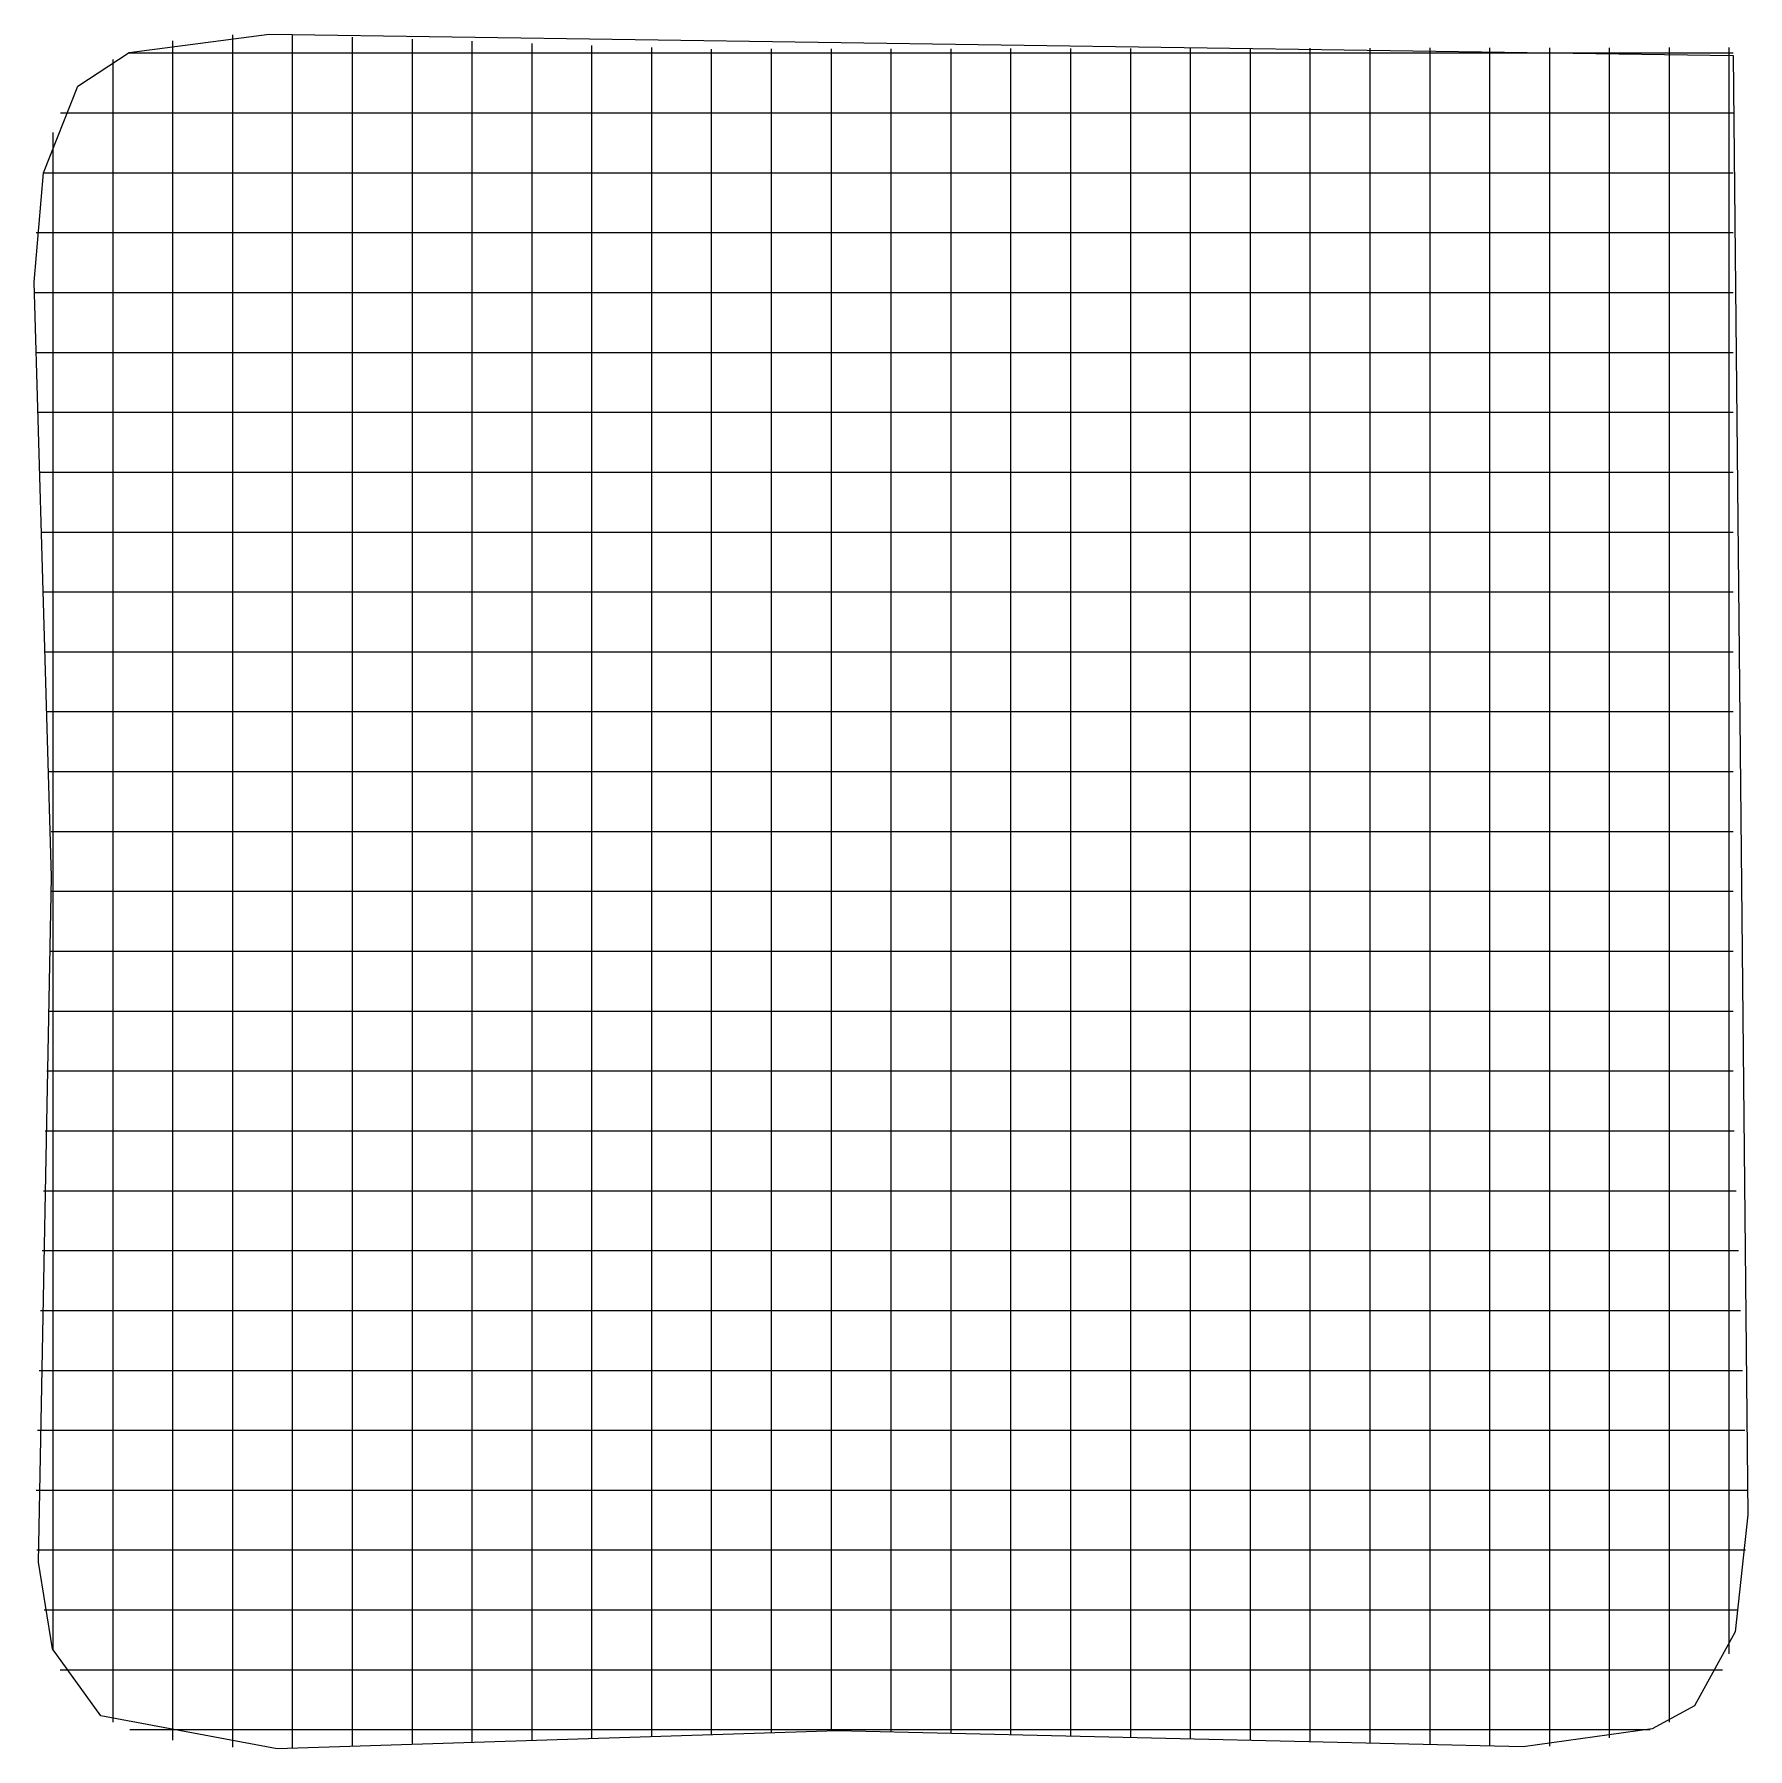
# Model space of a CAD drawing. Extents: x 0.4 to 14.7, y 0.4 to 14.7.
import ezdxf

# ---------------------------------------------------------------- set-up
doc = ezdxf.new("R2010")
doc.units = 0

msp = doc.modelspace()

# ---------------------------------------------------------------- linework, layer by layer
for p, q in [((1.228935, 14.59587), (2.398283, 14.748323)), ((1.228935, 14.59587), (2.398283, 14.748323)), ((2.398283, 14.748323), (14.625836, 14.570891)), ((2.398283, 14.748323), (14.625836, 14.570891)), ((1.592849, 14.489839), (1.592849, 14.695)), ((2.092849, 14.743), (2.092849, 14.743684)), ((2.092849, 14.537839), (2.092849, 14.743)), ((2.592849, 14.536839), (2.592849, 14.742)), ((3.092849, 14.518839), (3.092849, 14.724)), ((3.592849, 14.501839), (3.592849, 14.707)), ((4.092849, 14.689316), (4.092849, 14.69)), ((4.092849, 14.484155), (4.092849, 14.689316)), ((4.592849, 14.466839), (4.592849, 14.672)), ((5.092849, 14.449839), (5.092849, 14.655)), ((5.592849, 14.431839), (5.592849, 14.637)), ((6.092849, 14.419839), (6.092849, 14.625)), ((6.592849, 14.420839), (6.592849, 14.626)), ((7.092849, 14.421839), (7.092849, 14.627)), ((7.592849, 14.422839), (7.592849, 14.628)), ((8.092849, 14.422839), (8.092849, 14.628)), ((8.592849, 14.423839), (8.592849, 14.629)), ((9.092849, 14.424839), (9.092849, 14.63)), ((9.592849, 14.424839), (9.592849, 14.63)), ((10.092849, 14.425839), (10.092849, 14.631)), ((10.592849, 14.426839), (10.592849, 14.632)), ((11.092849, 14.427839), (11.092849, 14.633)), ((11.592849, 14.427839), (11.592849, 14.633)), ((12.092849, 14.428839), (12.092849, 14.634)), ((12.592849, 14.429839), (12.592849, 14.635)), ((13.092849, 14.635316), (13.092849, 14.636)), ((13.092849, 14.430839), (13.092849, 14.635316)), ((13.592849, 14.430839), (13.592849, 14.636)), ((14.092849, 14.431839), (14.092849, 14.637)), ((14.592849, 14.432839), (14.592849, 14.638)), ((0.79902, 14.314048), (1.228935, 14.59587)), ((0.79902, 14.314048), (1.228935, 14.59587)), ((1.092849, 14.536316), (1.092849, 14.537)), ((1.092849, 14.331155), (1.092849, 14.536316)), ((1.221, 14.592238), (1.426161, 14.592238)), ((1.221, 14.592238), (1.426161, 14.592238)), ((1.426161, 14.592238), (1.585806, 14.592238)), ((1.585806, 14.592238), (1.680645, 14.592238)), ((1.592849, 14.081716), (1.592849, 14.489839)), ((1.680645, 14.592238), (2.706452, 14.592238)), ((2.092849, 14.096206), (2.092849, 14.537839)), ((2.592849, 14.092677), (2.592849, 14.536839)), ((2.706452, 14.592238), (3.180645, 14.592238)), ((3.092849, 14.085426), (3.092849, 14.518839)), ((3.180645, 14.592238), (3.385806, 14.592238)), ((3.385806, 14.592238), (3.480645, 14.592238)), ((3.480645, 14.592238), (4.506452, 14.592238)), ((3.592849, 14.078858), (3.592849, 14.501839)), ((4.092849, 14.07129), (4.092849, 14.484155)), ((4.506452, 14.592238), (4.980645, 14.592238)), ((4.592849, 14.064723), (4.592849, 14.466839)), ((4.980645, 14.592238), (5.185806, 14.592238)), ((5.185806, 14.592238), (5.280645, 14.592238)), ((5.280645, 14.592238), (5.860568, 14.592238)), ((5.860568, 14.592238), (6.065729, 14.592238)), ((6.065729, 14.592238), (6.539923, 14.592238)), ((6.539923, 14.592238), (7.565729, 14.592238)), ((7.565729, 14.592238), (7.660568, 14.592238)), ((7.660568, 14.592238), (7.865729, 14.592238)), ((7.865729, 14.592238), (8.339923, 14.592238)), ((8.339923, 14.592238), (9.365729, 14.592238)), ((9.365729, 14.592238), (9.460568, 14.592238)), ((9.460568, 14.592238), (9.665729, 14.592238)), ((9.665729, 14.592238), (10.139923, 14.592238)), ((10.139923, 14.592238), (11.165729, 14.592238)), ((11.165729, 14.592238), (11.260568, 14.592238)), ((11.260568, 14.592238), (11.465729, 14.592238)), ((11.465729, 14.592238), (11.939923, 14.592238)), ((11.939923, 14.592238), (12.965729, 14.592238)), ((12.965729, 14.592238), (13.060568, 14.592238)), ((13.060568, 14.592238), (13.265729, 14.592238)), ((13.265729, 14.592238), (13.739923, 14.592238)), ((13.739923, 14.592238), (14.531161, 14.592238)), ((14.531161, 14.592238), (14.626, 14.592238)), ((14.625836, 14.570891), (14.746595, 2.386108)), ((14.625836, 14.570891), (14.746595, 2.386108)), ((1.092849, 14.0204), (1.092849, 14.331155)), ((5.092849, 14.058155), (5.092849, 14.449839)), ((5.592849, 14.050903), (5.592849, 14.431839)), ((6.092849, 14.047755), (6.092849, 14.419839)), ((6.592849, 14.053181), (6.592849, 14.420839)), ((7.092849, 14.058923), (7.092849, 14.421839)), ((7.592849, 14.058342), (7.592849, 14.422839)), ((8.092849, 14.054548), (8.092849, 14.422839)), ((8.592849, 14.051439), (8.592849, 14.423839)), ((9.092849, 14.048329), (9.092849, 14.424839)), ((9.592849, 14.044535), (9.592849, 14.424839)), ((10.092849, 14.041426), (10.092849, 14.425839)), ((10.592849, 14.038316), (10.592849, 14.426839)), ((11.092849, 14.035206), (11.092849, 14.427839)), ((11.592849, 14.031413), (11.592849, 14.427839)), ((12.092849, 14.028303), (12.092849, 14.428839)), ((12.592849, 14.025194), (12.592849, 14.429839)), ((13.092849, 14.025877), (13.092849, 14.430839)), ((13.592849, 14.047374), (13.592849, 14.430839)), ((14.092849, 14.089471), (14.092849, 14.431839)), ((14.592849, 14.270981), (14.592849, 14.432839)), ((0.511235, 13.590347), (0.79902, 14.314048)), ((0.511235, 13.590347), (0.79902, 14.314048)), ((14.592849, 14.176458), (14.592849, 14.270981)), ((14.592849, 13.150652), (14.592849, 14.176458)), ((0.654, 14.092238), (0.859161, 14.092238)), ((0.654, 14.092238), (0.859161, 14.092238)), ((0.859161, 14.092238), (1.198052, 14.092238)), ((1.198052, 14.092238), (2.223858, 14.092238)), ((1.592849, 13.05591), (1.592849, 14.081716)), ((2.092849, 13.0704), (2.092849, 14.096206)), ((2.223858, 14.092238), (2.318697, 14.092238)), ((2.318697, 14.092238), (2.523858, 14.092238)), ((2.523858, 14.092238), (2.998052, 14.092238)), ((2.592849, 13.066187), (2.592849, 14.092677)), ((2.998052, 14.092238), (4.023858, 14.092238)), ((3.092849, 13.059619), (3.092849, 14.085426)), ((3.592849, 13.053052), (3.592849, 14.078858)), ((4.023858, 14.092238), (4.118697, 14.092238)), ((4.092849, 13.045484), (4.092849, 14.07129)), ((4.118697, 14.092238), (4.323858, 14.092238)), ((4.323858, 14.092238), (4.798052, 14.092238)), ((4.592849, 13.038916), (4.592849, 14.064723)), ((4.798052, 14.092238), (5.823858, 14.092238)), ((5.092849, 13.032348), (5.092849, 14.058155)), ((5.592849, 13.025097), (5.592849, 14.050903)), ((5.823858, 14.092238), (5.918697, 14.092238)), ((5.918697, 14.092238), (6.123858, 14.092238)), ((6.092849, 13.021948), (6.092849, 14.047755)), ((6.123858, 14.092238), (6.598052, 14.092238)), ((6.592849, 13.027374), (6.592849, 14.053181)), ((6.598052, 14.092238), (7.623858, 14.092238)), ((7.092849, 13.033116), (7.092849, 14.058923)), ((7.592849, 13.031852), (7.592849, 14.058342)), ((7.623858, 14.092238), (7.718697, 14.092238)), ((7.718697, 14.092238), (7.923858, 14.092238)), ((7.923858, 14.092238), (8.398052, 14.092238)), ((8.092849, 13.028742), (8.092849, 14.054548)), ((8.398052, 14.092238), (9.423858, 14.092238)), ((8.592849, 13.025632), (8.592849, 14.051439)), ((9.092849, 13.022523), (9.092849, 14.048329)), ((9.423858, 14.092238), (9.518697, 14.092238)), ((9.518697, 14.092238), (9.723858, 14.092238)), ((9.592849, 13.018729), (9.592849, 14.044535)), ((9.723858, 14.092238), (10.198052, 14.092238)), ((10.092849, 13.015619), (10.092849, 14.041426)), ((10.198052, 14.092238), (11.223858, 14.092238)), ((10.592849, 13.01251), (10.592849, 14.038316)), ((11.092849, 13.008716), (11.092849, 14.035206)), ((11.223858, 14.092238), (11.318697, 14.092238)), ((11.318697, 14.092238), (11.523858, 14.092238)), ((11.523858, 14.092238), (11.998052, 14.092238)), ((11.592849, 13.005606), (11.592849, 14.031413)), ((11.998052, 14.092238), (13.023858, 14.092238)), ((13.023858, 14.092238), (13.118697, 14.092238)), ((13.118697, 14.092238), (13.323858, 14.092238)), ((13.323858, 14.092238), (13.798052, 14.092238)), ((13.592849, 13.021568), (13.592849, 14.047374)), ((13.798052, 14.092238), (14.531161, 14.092238)), ((14.092849, 13.063665), (14.092849, 14.089471)), ((14.531161, 14.092238), (14.626, 14.092238)), ((0.592849, 13.905298), (0.592849, 13.929)), ((0.592849, 13.700106), (0.592849, 13.905298)), ((1.092849, 12.994594), (1.092849, 14.0204)), ((12.092849, 13.002497), (12.092849, 14.028303)), ((12.592849, 12.999387), (12.592849, 14.025194)), ((13.092849, 12.999387), (13.092849, 14.025877)), ((0.592849, 13.225935), (0.592849, 13.700106)), ((0.435116, 12.677218), (0.511235, 13.590347)), ((0.435116, 12.677218), (0.511235, 13.590347)), ((0.511, 13.592238), (0.716161, 13.592238)), ((0.511, 13.592238), (0.716161, 13.592238)), ((0.716161, 13.592238), (1.100258, 13.592238)), ((1.100258, 13.592238), (2.126065, 13.592238)), ((2.126065, 13.592238), (2.220903, 13.592238)), ((2.220903, 13.592238), (2.426065, 13.592238)), ((2.426065, 13.592238), (2.900258, 13.592238)), ((2.900258, 13.592238), (3.926065, 13.592238)), ((3.926065, 13.592238), (4.020903, 13.592238)), ((4.020903, 13.592238), (4.226065, 13.592238)), ((4.226065, 13.592238), (4.700258, 13.592238)), ((4.700258, 13.592238), (5.726065, 13.592238)), ((5.726065, 13.592238), (5.820903, 13.592238)), ((5.820903, 13.592238), (6.026065, 13.592238)), ((6.026065, 13.592238), (6.500258, 13.592238)), ((6.500258, 13.592238), (7.526065, 13.592238)), ((7.526065, 13.592238), (7.620903, 13.592238)), ((7.620903, 13.592238), (7.826065, 13.592238)), ((7.826065, 13.592238), (8.300258, 13.592238)), ((8.300258, 13.592238), (9.326065, 13.592238)), ((9.326065, 13.592238), (9.420903, 13.592238)), ((9.420903, 13.592238), (9.626065, 13.592238)), ((9.626065, 13.592238), (10.100258, 13.592238)), ((10.100258, 13.592238), (11.126065, 13.592238)), ((11.126065, 13.592238), (11.220903, 13.592238)), ((11.220903, 13.592238), (11.426065, 13.592238)), ((11.426065, 13.592238), (11.900258, 13.592238)), ((11.900258, 13.592238), (12.926065, 13.592238)), ((12.926065, 13.592238), (13.020903, 13.592238)), ((13.020903, 13.592238), (13.226065, 13.592238)), ((13.226065, 13.592238), (13.700258, 13.592238)), ((13.700258, 13.592238), (14.531161, 13.592238)), ((14.531161, 13.592238), (14.626, 13.592238)), ((0.592849, 12.200129), (0.592849, 13.225935)), ((0.451, 13.092238), (0.656161, 13.092238)), ((0.451, 13.092238), (0.656161, 13.092238)), ((0.656161, 13.092238), (1.059226, 13.092238)), ((1.059226, 13.092238), (2.085032, 13.092238)), ((1.592849, 12.961071), (1.592849, 13.05591)), ((2.085032, 13.092238), (2.179871, 13.092238)), ((2.092849, 12.975877), (2.092849, 13.0704)), ((2.179871, 13.092238), (2.385032, 13.092238)), ((2.385032, 13.092238), (2.859226, 13.092238)), ((2.592849, 12.971348), (2.592849, 13.066187)), ((2.859226, 13.092238), (3.885032, 13.092238)), ((3.092849, 12.964781), (3.092849, 13.059619)), ((3.592849, 12.958213), (3.592849, 13.053052)), ((3.885032, 13.092238), (3.979871, 13.092238)), ((3.979871, 13.092238), (4.185032, 13.092238)), ((4.092849, 12.950961), (4.092849, 13.045484)), ((4.185032, 13.092238), (4.659226, 13.092238)), ((4.592849, 12.944077), (4.592849, 13.038916)), ((4.659226, 13.092238), (5.685032, 13.092238)), ((5.092849, 12.93751), (5.092849, 13.032348)), ((5.685032, 13.092238), (5.779871, 13.092238)), ((5.779871, 13.092238), (5.985032, 13.092238)), ((5.985032, 13.092238), (6.459226, 13.092238)), ((6.459226, 13.092238), (7.485032, 13.092238)), ((6.592849, 12.932852), (6.592849, 13.027374)), ((7.092849, 12.938277), (7.092849, 13.033116)), ((7.485032, 13.092238), (7.579871, 13.092238)), ((7.579871, 13.092238), (7.785032, 13.092238)), ((7.592849, 12.937013), (7.592849, 13.031852)), ((7.785032, 13.092238), (8.259226, 13.092238)), ((8.092849, 12.933903), (8.092849, 13.028742)), ((8.259226, 13.092238), (9.285032, 13.092238)), ((9.285032, 13.092238), (9.379871, 13.092238)), ((9.379871, 13.092238), (9.585032, 13.092238)), ((9.585032, 13.092238), (10.059226, 13.092238)), ((10.059226, 13.092238), (11.085032, 13.092238)), ((11.085032, 13.092238), (11.179871, 13.092238)), ((11.179871, 13.092238), (11.385032, 13.092238)), ((11.385032, 13.092238), (11.859226, 13.092238)), ((11.859226, 13.092238), (12.885032, 13.092238)), ((12.885032, 13.092238), (12.979871, 13.092238)), ((12.979871, 13.092238), (13.185032, 13.092238)), ((13.185032, 13.092238), (13.659226, 13.092238)), ((13.659226, 13.092238), (14.531161, 13.092238)), ((14.092849, 12.968826), (14.092849, 13.063665)), ((14.531161, 13.092238), (14.626, 13.092238)), ((14.592849, 12.676142), (14.592849, 13.150652)), ((1.092849, 12.899755), (1.092849, 12.994594)), ((1.092849, 12.694594), (1.092849, 12.899755)), ((1.592849, 12.75591), (1.592849, 12.961071)), ((2.092849, 12.770716), (2.092849, 12.975877)), ((2.592849, 12.766871), (2.592849, 12.971348)), ((3.092849, 12.759619), (3.092849, 12.964781)), ((3.592849, 12.753052), (3.592849, 12.958213)), ((4.092849, 12.7458), (4.092849, 12.950961)), ((4.592849, 12.738916), (4.592849, 12.944077)), ((5.092849, 12.732348), (5.092849, 12.93751)), ((5.592849, 12.930258), (5.592849, 13.025097)), ((5.592849, 12.725097), (5.592849, 12.930258)), ((6.092849, 12.92711), (6.092849, 13.021948)), ((6.092849, 12.721948), (6.092849, 12.92711)), ((6.592849, 12.72769), (6.592849, 12.932852)), ((7.092849, 12.733116), (7.092849, 12.938277)), ((7.592849, 12.732535), (7.592849, 12.937013)), ((8.092849, 12.728742), (8.092849, 12.933903)), ((8.592849, 12.930794), (8.592849, 13.025632)), ((8.592849, 12.725632), (8.592849, 12.930794)), ((9.092849, 12.927684), (9.092849, 13.022523)), ((9.092849, 12.722523), (9.092849, 12.927684)), ((9.592849, 12.92389), (9.592849, 13.018729)), ((9.592849, 12.718729), (9.592849, 12.92389)), ((10.092849, 12.920781), (10.092849, 13.015619)), ((10.092849, 12.715619), (10.092849, 12.920781)), ((10.592849, 12.917671), (10.592849, 13.01251)), ((10.592849, 12.71251), (10.592849, 12.917671)), ((11.092849, 12.913877), (11.092849, 13.008716)), ((11.092849, 12.7094), (11.092849, 12.913877)), ((11.592849, 12.910768), (11.592849, 13.005606)), ((11.592849, 12.705606), (11.592849, 12.910768)), ((12.092849, 12.907658), (12.092849, 13.002497)), ((12.092849, 12.702497), (12.092849, 12.907658)), ((12.592849, 12.904548), (12.592849, 12.999387)), ((12.592849, 12.699387), (12.592849, 12.904548)), ((13.092849, 12.904548), (13.092849, 12.999387)), ((13.092849, 12.700071), (13.092849, 12.904548)), ((13.592849, 12.926729), (13.592849, 13.021568)), ((13.592849, 12.721568), (13.592849, 12.926729)), ((14.092849, 12.763665), (14.092849, 12.968826)), ((1.592849, 12.281716), (1.592849, 12.75591)), ((2.092849, 12.296206), (2.092849, 12.770716)), ((2.592849, 12.292677), (2.592849, 12.766871)), ((3.092849, 12.285426), (3.092849, 12.759619)), ((3.592849, 12.278858), (3.592849, 12.753052)), ((4.092849, 12.27129), (4.092849, 12.7458)), ((14.092849, 12.289471), (14.092849, 12.763665)), ((0.579507, 7.712471), (0.435116, 12.677218)), ((0.579507, 7.712471), (0.435116, 12.677218)), ((1.092849, 12.2204), (1.092849, 12.694594)), ((4.592849, 12.264723), (4.592849, 12.738916)), ((5.092849, 12.258155), (5.092849, 12.732348)), ((5.592849, 12.250903), (5.592849, 12.725097)), ((6.092849, 12.247755), (6.092849, 12.721948)), ((6.592849, 12.253181), (6.592849, 12.72769)), ((7.092849, 12.258923), (7.092849, 12.733116)), ((7.592849, 12.258342), (7.592849, 12.732535)), ((8.092849, 12.254548), (8.092849, 12.728742)), ((8.592849, 12.251439), (8.592849, 12.725632)), ((9.092849, 12.248329), (9.092849, 12.722523)), ((9.592849, 12.244535), (9.592849, 12.718729)), ((10.092849, 12.241426), (10.092849, 12.715619)), ((10.592849, 12.238316), (10.592849, 12.71251)), ((11.092849, 12.235206), (11.092849, 12.7094)), ((11.592849, 12.231413), (11.592849, 12.705606)), ((12.092849, 12.228303), (12.092849, 12.702497)), ((12.592849, 12.225194), (12.592849, 12.699387)), ((13.092849, 12.225877), (13.092849, 12.700071)), ((13.592849, 12.247374), (13.592849, 12.721568)), ((14.592849, 12.470981), (14.592849, 12.676142)), ((0.438, 12.592238), (0.643161, 12.592238)), ((0.438, 12.592238), (0.643161, 12.592238)), ((0.643161, 12.592238), (1.050335, 12.592238)), ((1.050335, 12.592238), (2.076142, 12.592238)), ((2.076142, 12.592238), (2.170981, 12.592238)), ((2.170981, 12.592238), (2.376142, 12.592238)), ((2.376142, 12.592238), (2.850335, 12.592238)), ((2.850335, 12.592238), (3.876142, 12.592238)), ((3.876142, 12.592238), (3.970981, 12.592238)), ((3.970981, 12.592238), (4.176142, 12.592238)), ((4.176142, 12.592238), (4.650335, 12.592238)), ((4.650335, 12.592238), (5.676142, 12.592238)), ((5.676142, 12.592238), (5.770981, 12.592238)), ((5.770981, 12.592238), (5.976142, 12.592238)), ((5.976142, 12.592238), (6.450335, 12.592238)), ((6.450335, 12.592238), (7.476142, 12.592238)), ((7.476142, 12.592238), (7.570981, 12.592238)), ((7.570981, 12.592238), (7.776142, 12.592238)), ((7.776142, 12.592238), (8.250335, 12.592238)), ((8.250335, 12.592238), (9.276142, 12.592238)), ((9.276142, 12.592238), (9.370981, 12.592238)), ((9.370981, 12.592238), (9.576142, 12.592238)), ((9.576142, 12.592238), (10.050335, 12.592238)), ((10.050335, 12.592238), (11.076142, 12.592238)), ((11.076142, 12.592238), (11.170981, 12.592238)), ((11.170981, 12.592238), (11.376142, 12.592238)), ((11.376142, 12.592238), (11.850335, 12.592238)), ((11.850335, 12.592238), (12.876142, 12.592238)), ((12.876142, 12.592238), (12.970981, 12.592238)), ((12.970981, 12.592238), (13.176142, 12.592238)), ((13.176142, 12.592238), (13.650335, 12.592238)), ((13.650335, 12.592238), (14.531161, 12.592238)), ((14.531161, 12.592238), (14.626, 12.592238)), ((14.592849, 12.376458), (14.592849, 12.470981)), ((14.592849, 11.350652), (14.592849, 12.376458)), ((0.592849, 12.10529), (0.592849, 12.200129)), ((1.092849, 11.194594), (1.092849, 12.2204)), ((1.592849, 11.25591), (1.592849, 12.281716)), ((2.092849, 11.2704), (2.092849, 12.296206)), ((2.592849, 11.266187), (2.592849, 12.292677)), ((3.092849, 11.259619), (3.092849, 12.285426)), ((3.592849, 11.253052), (3.592849, 12.278858)), ((4.092849, 11.245484), (4.092849, 12.27129)), ((4.592849, 11.238916), (4.592849, 12.264723)), ((5.092849, 11.232348), (5.092849, 12.258155)), ((5.592849, 11.225097), (5.592849, 12.250903)), ((6.092849, 11.221948), (6.092849, 12.247755)), ((6.592849, 11.227374), (6.592849, 12.253181)), ((7.092849, 11.233116), (7.092849, 12.258923)), ((7.592849, 11.231852), (7.592849, 12.258342)), ((8.092849, 11.228742), (8.092849, 12.254548)), ((8.592849, 11.225632), (8.592849, 12.251439)), ((9.092849, 11.222523), (9.092849, 12.248329)), ((9.592849, 11.218729), (9.592849, 12.244535)), ((10.092849, 11.215619), (10.092849, 12.241426)), ((10.592849, 11.21251), (10.592849, 12.238316)), ((11.092849, 11.208716), (11.092849, 12.235206)), ((11.592849, 11.205606), (11.592849, 12.231413)), ((12.092849, 11.202497), (12.092849, 12.228303)), ((12.592849, 11.199387), (12.592849, 12.225194)), ((13.092849, 11.199387), (13.092849, 12.225877)), ((13.592849, 11.221568), (13.592849, 12.247374)), ((14.092849, 11.263665), (14.092849, 12.289471)), ((0.453, 12.092238), (0.658161, 12.092238)), ((0.453, 12.092238), (0.658161, 12.092238)), ((0.592849, 11.900129), (0.592849, 12.10529)), ((0.658161, 12.092238), (1.060594, 12.092238)), ((1.060594, 12.092238), (2.0864, 12.092238)), ((2.0864, 12.092238), (2.181239, 12.092238)), ((2.181239, 12.092238), (2.3864, 12.092238)), ((2.3864, 12.092238), (2.860594, 12.092238)), ((2.860594, 12.092238), (3.8864, 12.092238)), ((3.8864, 12.092238), (3.981239, 12.092238)), ((3.981239, 12.092238), (4.1864, 12.092238)), ((4.1864, 12.092238), (4.660594, 12.092238)), ((4.660594, 12.092238), (5.6864, 12.092238)), ((5.6864, 12.092238), (5.781239, 12.092238)), ((5.781239, 12.092238), (5.9864, 12.092238)), ((5.9864, 12.092238), (6.460594, 12.092238)), ((6.460594, 12.092238), (7.4864, 12.092238)), ((7.4864, 12.092238), (7.581239, 12.092238)), ((7.581239, 12.092238), (7.7864, 12.092238)), ((7.7864, 12.092238), (8.260594, 12.092238)), ((8.260594, 12.092238), (9.2864, 12.092238)), ((9.2864, 12.092238), (9.381239, 12.092238)), ((9.381239, 12.092238), (9.5864, 12.092238)), ((9.5864, 12.092238), (10.060594, 12.092238)), ((10.060594, 12.092238), (11.0864, 12.092238)), ((11.0864, 12.092238), (11.181239, 12.092238)), ((11.181239, 12.092238), (11.3864, 12.092238)), ((11.3864, 12.092238), (11.860594, 12.092238)), ((11.860594, 12.092238), (12.8864, 12.092238)), ((12.8864, 12.092238), (12.981239, 12.092238)), ((12.981239, 12.092238), (13.1864, 12.092238)), ((13.1864, 12.092238), (13.660594, 12.092238)), ((13.660594, 12.092238), (14.531161, 12.092238)), ((14.531161, 12.092238), (14.626, 12.092238)), ((0.592849, 11.425935), (0.592849, 11.900129)), ((0.468, 11.592238), (0.673161, 11.592238)), ((0.468, 11.592238), (0.673161, 11.592238)), ((0.673161, 11.592238), (1.070852, 11.592238)), ((1.070852, 11.592238), (2.096658, 11.592238)), ((2.096658, 11.592238), (2.191497, 11.592238)), ((2.191497, 11.592238), (2.396658, 11.592238)), ((2.396658, 11.592238), (2.870852, 11.592238)), ((2.870852, 11.592238), (3.896658, 11.592238)), ((3.896658, 11.592238), (3.991497, 11.592238)), ((3.991497, 11.592238), (4.196658, 11.592238)), ((4.196658, 11.592238), (4.670852, 11.592238)), ((4.670852, 11.592238), (5.696658, 11.592238)), ((5.696658, 11.592238), (5.791497, 11.592238)), ((5.791497, 11.592238), (5.996658, 11.592238)), ((5.996658, 11.592238), (6.470852, 11.592238)), ((6.470852, 11.592238), (7.496658, 11.592238)), ((7.496658, 11.592238), (7.591497, 11.592238)), ((7.591497, 11.592238), (7.796658, 11.592238)), ((7.796658, 11.592238), (8.270852, 11.592238)), ((8.270852, 11.592238), (9.296658, 11.592238)), ((9.296658, 11.592238), (9.391497, 11.592238)), ((9.391497, 11.592238), (9.596658, 11.592238)), ((9.596658, 11.592238), (10.070852, 11.592238)), ((10.070852, 11.592238), (11.096658, 11.592238)), ((11.096658, 11.592238), (11.191497, 11.592238)), ((11.191497, 11.592238), (11.396658, 11.592238)), ((11.396658, 11.592238), (11.870852, 11.592238)), ((11.870852, 11.592238), (12.896658, 11.592238)), ((12.896658, 11.592238), (12.991497, 11.592238)), ((12.991497, 11.592238), (13.196658, 11.592238)), ((13.196658, 11.592238), (13.670852, 11.592238)), ((13.670852, 11.592238), (14.531161, 11.592238)), ((14.531161, 11.592238), (14.626, 11.592238)), ((0.592849, 10.400129), (0.592849, 11.425935)), ((14.592849, 10.876142), (14.592849, 11.350652)), ((1.092849, 11.099755), (1.092849, 11.194594)), ((1.592849, 11.161071), (1.592849, 11.25591)), ((2.092849, 11.175877), (2.092849, 11.2704)), ((2.092849, 10.970716), (2.092849, 11.175877)), ((2.592849, 11.171348), (2.592849, 11.266187)), ((2.592849, 10.966871), (2.592849, 11.171348)), ((3.092849, 11.164781), (3.092849, 11.259619)), ((3.592849, 11.158213), (3.592849, 11.253052)), ((4.092849, 11.150961), (4.092849, 11.245484)), ((4.592849, 11.144077), (4.592849, 11.238916)), ((5.092849, 11.13751), (5.092849, 11.232348)), ((5.592849, 11.130258), (5.592849, 11.225097)), ((6.092849, 11.12711), (6.092849, 11.221948)), ((6.592849, 11.132852), (6.592849, 11.227374)), ((7.092849, 11.138277), (7.092849, 11.233116)), ((7.592849, 11.137013), (7.592849, 11.231852)), ((8.092849, 11.133903), (8.092849, 11.228742)), ((8.592849, 11.130794), (8.592849, 11.225632)), ((9.092849, 11.127684), (9.092849, 11.222523)), ((9.592849, 11.12389), (9.592849, 11.218729)), ((10.092849, 11.120781), (10.092849, 11.215619)), ((10.592849, 11.117671), (10.592849, 11.21251)), ((11.092849, 11.113877), (11.092849, 11.208716)), ((11.592849, 11.110768), (11.592849, 11.205606)), ((12.092849, 11.107658), (12.092849, 11.202497)), ((12.592849, 11.104548), (12.592849, 11.199387)), ((13.092849, 11.104548), (13.092849, 11.199387)), ((13.592849, 11.126729), (13.592849, 11.221568)), ((14.092849, 11.168826), (14.092849, 11.263665)), ((14.092849, 10.963665), (14.092849, 11.168826)), ((0.484, 11.092238), (0.689161, 11.092238)), ((0.484, 11.092238), (0.689161, 11.092238)), ((0.689161, 11.092238), (1.081794, 11.092238)), ((1.081794, 11.092238), (2.1076, 11.092238)), ((1.092849, 10.894594), (1.092849, 11.099755)), ((1.592849, 10.95591), (1.592849, 11.161071)), ((2.1076, 11.092238), (2.202439, 11.092238)), ((2.202439, 11.092238), (2.4076, 11.092238)), ((2.4076, 11.092238), (2.881794, 11.092238)), ((2.881794, 11.092238), (3.9076, 11.092238)), ((3.092849, 10.959619), (3.092849, 11.164781)), ((3.592849, 10.953052), (3.592849, 11.158213)), ((3.9076, 11.092238), (4.002439, 11.092238)), ((4.002439, 11.092238), (4.2076, 11.092238)), ((4.092849, 10.9458), (4.092849, 11.150961)), ((4.2076, 11.092238), (4.681794, 11.092238)), ((4.592849, 10.938916), (4.592849, 11.144077)), ((4.681794, 11.092238), (5.7076, 11.092238)), ((5.092849, 10.932348), (5.092849, 11.13751)), ((5.592849, 10.925097), (5.592849, 11.130258)), ((5.7076, 11.092238), (5.802439, 11.092238)), ((5.802439, 11.092238), (6.0076, 11.092238)), ((6.0076, 11.092238), (6.481794, 11.092238)), ((6.092849, 10.921948), (6.092849, 11.12711)), ((6.481794, 11.092238), (7.5076, 11.092238)), ((6.592849, 10.92769), (6.592849, 11.132852)), ((7.092849, 10.933116), (7.092849, 11.138277)), ((7.5076, 11.092238), (7.602439, 11.092238)), ((7.592849, 10.932535), (7.592849, 11.137013)), ((7.602439, 11.092238), (7.8076, 11.092238)), ((7.8076, 11.092238), (8.281794, 11.092238)), ((8.092849, 10.928742), (8.092849, 11.133903)), ((8.281794, 11.092238), (9.3076, 11.092238)), ((8.592849, 10.925632), (8.592849, 11.130794)), ((9.092849, 10.922523), (9.092849, 11.127684)), ((9.3076, 11.092238), (9.402439, 11.092238)), ((9.402439, 11.092238), (9.6076, 11.092238)), ((9.592849, 10.918729), (9.592849, 11.12389)), ((9.6076, 11.092238), (10.081794, 11.092238)), ((10.081794, 11.092238), (11.1076, 11.092238)), ((10.092849, 10.915619), (10.092849, 11.120781)), ((10.592849, 10.91251), (10.592849, 11.117671)), ((11.092849, 10.9094), (11.092849, 11.113877)), ((11.1076, 11.092238), (11.202439, 11.092238)), ((11.202439, 11.092238), (11.4076, 11.092238)), ((11.4076, 11.092238), (11.881794, 11.092238)), ((11.592849, 10.905606), (11.592849, 11.110768)), ((11.881794, 11.092238), (12.9076, 11.092238)), ((12.092849, 10.902497), (12.092849, 11.107658)), ((12.592849, 10.899387), (12.592849, 11.104548)), ((12.9076, 11.092238), (13.002439, 11.092238)), ((13.002439, 11.092238), (13.2076, 11.092238)), ((13.092849, 10.900071), (13.092849, 11.104548)), ((13.2076, 11.092238), (13.681794, 11.092238)), ((13.592849, 10.921568), (13.592849, 11.126729)), ((13.681794, 11.092238), (14.531161, 11.092238)), ((14.531161, 11.092238), (14.626, 11.092238)), ((1.092849, 10.4204), (1.092849, 10.894594)), ((1.592849, 10.481716), (1.592849, 10.95591)), ((2.092849, 10.496206), (2.092849, 10.970716)), ((2.592849, 10.492677), (2.592849, 10.966871)), ((3.092849, 10.485426), (3.092849, 10.959619)), ((3.592849, 10.478858), (3.592849, 10.953052)), ((4.092849, 10.47129), (4.092849, 10.9458)), ((4.592849, 10.464723), (4.592849, 10.938916)), ((5.092849, 10.458155), (5.092849, 10.932348)), ((5.592849, 10.450903), (5.592849, 10.925097)), ((6.092849, 10.447755), (6.092849, 10.921948)), ((6.592849, 10.453181), (6.592849, 10.92769)), ((7.092849, 10.458923), (7.092849, 10.933116)), ((7.592849, 10.458342), (7.592849, 10.932535)), ((8.092849, 10.454548), (8.092849, 10.928742)), ((8.592849, 10.451439), (8.592849, 10.925632)), ((9.092849, 10.448329), (9.092849, 10.922523)), ((9.592849, 10.444535), (9.592849, 10.918729)), ((10.092849, 10.441426), (10.092849, 10.915619)), ((10.592849, 10.438316), (10.592849, 10.91251)), ((11.092849, 10.435206), (11.092849, 10.9094)), ((11.592849, 10.431413), (11.592849, 10.905606)), ((12.092849, 10.428303), (12.092849, 10.902497)), ((12.592849, 10.425194), (12.592849, 10.899387)), ((13.092849, 10.425877), (13.092849, 10.900071)), ((13.592849, 10.447374), (13.592849, 10.921568)), ((14.092849, 10.489471), (14.092849, 10.963665)), ((14.592849, 10.670981), (14.592849, 10.876142)), ((14.592849, 10.576458), (14.592849, 10.670981)), ((0.499, 10.592238), (0.704161, 10.592238)), ((0.499, 10.592238), (0.704161, 10.592238)), ((0.704161, 10.592238), (1.092052, 10.592238)), ((1.092052, 10.592238), (2.117858, 10.592238)), ((1.592849, 9.45591), (1.592849, 10.481716)), ((2.092849, 9.4704), (2.092849, 10.496206)), ((2.117858, 10.592238), (2.212697, 10.592238)), ((2.212697, 10.592238), (2.417858, 10.592238)), ((2.417858, 10.592238), (2.892052, 10.592238)), ((2.592849, 9.466187), (2.592849, 10.492677)), ((2.892052, 10.592238), (3.917858, 10.592238)), ((3.092849, 9.459619), (3.092849, 10.485426)), ((3.592849, 9.453052), (3.592849, 10.478858)), ((3.917858, 10.592238), (4.012697, 10.592238)), ((4.012697, 10.592238), (4.217858, 10.592238)), ((4.092849, 9.445484), (4.092849, 10.47129)), ((4.217858, 10.592238), (4.692052, 10.592238)), ((4.592849, 9.438916), (4.592849, 10.464723)), ((4.692052, 10.592238), (5.717858, 10.592238)), ((5.092849, 9.432348), (5.092849, 10.458155)), ((5.592849, 9.425097), (5.592849, 10.450903)), ((5.717858, 10.592238), (5.812697, 10.592238)), ((5.812697, 10.592238), (6.017858, 10.592238)), ((6.017858, 10.592238), (6.492052, 10.592238)), ((6.492052, 10.592238), (7.517858, 10.592238)), ((6.592849, 9.427374), (6.592849, 10.453181)), ((7.092849, 9.433116), (7.092849, 10.458923)), ((7.517858, 10.592238), (7.612697, 10.592238)), ((7.592849, 9.431852), (7.592849, 10.458342)), ((7.612697, 10.592238), (7.817858, 10.592238)), ((7.817858, 10.592238), (8.292052, 10.592238)), ((8.092849, 9.428742), (8.092849, 10.454548)), ((8.292052, 10.592238), (9.317858, 10.592238)), ((8.592849, 9.425632), (8.592849, 10.451439)), ((9.317858, 10.592238), (9.412697, 10.592238)), ((9.412697, 10.592238), (9.617858, 10.592238)), ((9.617858, 10.592238), (10.092052, 10.592238)), ((10.092052, 10.592238), (11.117858, 10.592238)), ((11.117858, 10.592238), (11.212697, 10.592238)), ((11.212697, 10.592238), (11.417858, 10.592238)), ((11.417858, 10.592238), (11.892052, 10.592238)), ((11.892052, 10.592238), (12.917858, 10.592238)), ((12.917858, 10.592238), (13.012697, 10.592238)), ((13.012697, 10.592238), (13.217858, 10.592238)), ((13.217858, 10.592238), (13.692052, 10.592238)), ((13.692052, 10.592238), (14.531161, 10.592238)), ((14.092849, 9.463665), (14.092849, 10.489471)), ((14.531161, 10.592238), (14.626, 10.592238)), ((14.592849, 9.550652), (14.592849, 10.576458)), ((0.592849, 10.30529), (0.592849, 10.400129)), ((1.092849, 9.394594), (1.092849, 10.4204)), ((6.092849, 9.421948), (6.092849, 10.447755)), ((9.092849, 9.422523), (9.092849, 10.448329)), ((9.592849, 9.418729), (9.592849, 10.444535)), ((10.092849, 9.415619), (10.092849, 10.441426)), ((10.592849, 9.41251), (10.592849, 10.438316)), ((11.092849, 9.408716), (11.092849, 10.435206)), ((11.592849, 9.405606), (11.592849, 10.431413)), ((12.092849, 9.402497), (12.092849, 10.428303)), ((12.592849, 9.399387), (12.592849, 10.425194)), ((13.092849, 9.399387), (13.092849, 10.425877)), ((13.592849, 9.421568), (13.592849, 10.447374)), ((0.592849, 10.100129), (0.592849, 10.30529)), ((0.514, 10.092238), (0.719161, 10.092238)), ((0.514, 10.092238), (0.719161, 10.092238)), ((0.592849, 9.625935), (0.592849, 10.100129)), ((0.719161, 10.092238), (1.10231, 10.092238)), ((1.10231, 10.092238), (2.128116, 10.092238)), ((2.128116, 10.092238), (2.222955, 10.092238)), ((2.222955, 10.092238), (2.428116, 10.092238)), ((2.428116, 10.092238), (2.90231, 10.092238)), ((2.90231, 10.092238), (3.928116, 10.092238)), ((3.928116, 10.092238), (4.022955, 10.092238)), ((4.022955, 10.092238), (4.228116, 10.092238)), ((4.228116, 10.092238), (4.70231, 10.092238)), ((4.70231, 10.092238), (5.728116, 10.092238)), ((5.728116, 10.092238), (5.822955, 10.092238)), ((5.822955, 10.092238), (6.028116, 10.092238)), ((6.028116, 10.092238), (6.50231, 10.092238)), ((6.50231, 10.092238), (7.528116, 10.092238)), ((7.528116, 10.092238), (7.622955, 10.092238)), ((7.622955, 10.092238), (7.828116, 10.092238)), ((7.828116, 10.092238), (8.30231, 10.092238)), ((8.30231, 10.092238), (9.328116, 10.092238)), ((9.328116, 10.092238), (9.422955, 10.092238)), ((9.422955, 10.092238), (9.628116, 10.092238)), ((9.628116, 10.092238), (10.10231, 10.092238)), ((10.10231, 10.092238), (11.128116, 10.092238)), ((11.128116, 10.092238), (11.222955, 10.092238)), ((11.222955, 10.092238), (11.428116, 10.092238)), ((11.428116, 10.092238), (11.90231, 10.092238)), ((11.90231, 10.092238), (12.928116, 10.092238)), ((12.928116, 10.092238), (13.022955, 10.092238)), ((13.022955, 10.092238), (13.228116, 10.092238)), ((13.228116, 10.092238), (13.70231, 10.092238)), ((13.70231, 10.092238), (14.531161, 10.092238)), ((14.531161, 10.092238), (14.626, 10.092238)), ((0.529, 9.592238), (0.734161, 9.592238)), ((0.529, 9.592238), (0.734161, 9.592238)), ((0.592849, 8.600129), (0.592849, 9.625935)), ((0.734161, 9.592238), (1.112568, 9.592238)), ((1.112568, 9.592238), (2.139058, 9.592238)), ((2.139058, 9.592238), (2.233897, 9.592238)), ((2.233897, 9.592238), (2.438374, 9.592238)), ((2.438374, 9.592238), (2.912568, 9.592238)), ((2.912568, 9.592238), (3.939058, 9.592238)), ((3.939058, 9.592238), (4.033897, 9.592238)), ((4.033897, 9.592238), (4.238374, 9.592238)), ((4.238374, 9.592238), (4.712568, 9.592238)), ((4.712568, 9.592238), (5.739058, 9.592238)), ((5.739058, 9.592238), (5.833897, 9.592238)), ((5.833897, 9.592238), (6.038374, 9.592238)), ((6.038374, 9.592238), (6.512568, 9.592238)), ((6.512568, 9.592238), (7.539058, 9.592238)), ((7.539058, 9.592238), (7.633897, 9.592238)), ((7.633897, 9.592238), (7.838374, 9.592238)), ((7.838374, 9.592238), (8.312568, 9.592238)), ((8.312568, 9.592238), (9.339058, 9.592238)), ((9.339058, 9.592238), (9.433897, 9.592238)), ((9.433897, 9.592238), (9.638374, 9.592238)), ((9.638374, 9.592238), (10.112568, 9.592238)), ((10.112568, 9.592238), (11.139058, 9.592238)), ((11.139058, 9.592238), (11.233897, 9.592238)), ((11.233897, 9.592238), (11.438374, 9.592238)), ((11.438374, 9.592238), (11.912568, 9.592238)), ((11.912568, 9.592238), (12.939058, 9.592238)), ((12.939058, 9.592238), (13.033897, 9.592238)), ((13.033897, 9.592238), (13.238374, 9.592238)), ((13.238374, 9.592238), (13.712568, 9.592238)), ((13.712568, 9.592238), (14.531161, 9.592238)), ((14.531161, 9.592238), (14.626, 9.592238)), ((1.592849, 9.361071), (1.592849, 9.45591)), ((2.092849, 9.375877), (2.092849, 9.4704)), ((2.592849, 9.371348), (2.592849, 9.466187)), ((3.092849, 9.364781), (3.092849, 9.459619)), ((3.592849, 9.358213), (3.592849, 9.453052)), ((14.092849, 9.368826), (14.092849, 9.463665)), ((14.592849, 9.076142), (14.592849, 9.550652)), ((1.092849, 9.299755), (1.092849, 9.394594)), ((1.592849, 9.15591), (1.592849, 9.361071)), ((2.092849, 9.170716), (2.092849, 9.375877)), ((2.592849, 9.166871), (2.592849, 9.371348)), ((3.092849, 9.159619), (3.092849, 9.364781)), ((3.592849, 9.153052), (3.592849, 9.358213)), ((4.092849, 9.350961), (4.092849, 9.445484)), ((4.092849, 9.1458), (4.092849, 9.350961)), ((4.592849, 9.344077), (4.592849, 9.438916)), ((4.592849, 9.138916), (4.592849, 9.344077)), ((5.092849, 9.33751), (5.092849, 9.432348)), ((5.092849, 9.132348), (5.092849, 9.33751)), ((5.592849, 9.330258), (5.592849, 9.425097)), ((5.592849, 9.125097), (5.592849, 9.330258)), ((6.092849, 9.32711), (6.092849, 9.421948)), ((6.092849, 9.121948), (6.092849, 9.32711)), ((6.592849, 9.332852), (6.592849, 9.427374)), ((6.592849, 9.12769), (6.592849, 9.332852)), ((7.092849, 9.338277), (7.092849, 9.433116)), ((7.092849, 9.133116), (7.092849, 9.338277)), ((7.592849, 9.337013), (7.592849, 9.431852)), ((7.592849, 9.132535), (7.592849, 9.337013)), ((8.092849, 9.333903), (8.092849, 9.428742)), ((8.092849, 9.128742), (8.092849, 9.333903)), ((8.592849, 9.330794), (8.592849, 9.425632)), ((8.592849, 9.125632), (8.592849, 9.330794)), ((9.092849, 9.327684), (9.092849, 9.422523)), ((9.092849, 9.122523), (9.092849, 9.327684)), ((9.592849, 9.32389), (9.592849, 9.418729)), ((9.592849, 9.118729), (9.592849, 9.32389)), ((10.092849, 9.320781), (10.092849, 9.415619)), ((10.092849, 9.115619), (10.092849, 9.320781)), ((10.592849, 9.317671), (10.592849, 9.41251)), ((10.592849, 9.11251), (10.592849, 9.317671)), ((11.092849, 9.313877), (11.092849, 9.408716)), ((11.092849, 9.1094), (11.092849, 9.313877)), ((11.592849, 9.310768), (11.592849, 9.405606)), ((11.592849, 9.105606), (11.592849, 9.310768)), ((12.092849, 9.307658), (12.092849, 9.402497)), ((12.092849, 9.102497), (12.092849, 9.307658)), ((12.592849, 9.304548), (12.592849, 9.399387)), ((13.092849, 9.304548), (13.092849, 9.399387)), ((13.592849, 9.326729), (13.592849, 9.421568)), ((13.592849, 9.121568), (13.592849, 9.326729)), ((14.092849, 9.163665), (14.092849, 9.368826)), ((1.092849, 9.094594), (1.092849, 9.299755)), ((2.092849, 8.696206), (2.092849, 9.170716)), ((2.592849, 8.692677), (2.592849, 9.166871)), ((12.592849, 9.099387), (12.592849, 9.304548)), ((13.092849, 9.100071), (13.092849, 9.304548)), ((14.092849, 8.689471), (14.092849, 9.163665)), ((0.545, 9.092238), (0.750161, 9.092238)), ((0.545, 9.092238), (0.750161, 9.092238)), ((0.750161, 9.092238), (1.12351, 9.092238)), ((1.092849, 8.6204), (1.092849, 9.094594)), ((1.12351, 9.092238), (2.149316, 9.092238)), ((1.592849, 8.681716), (1.592849, 9.15591)), ((2.149316, 9.092238), (2.244155, 9.092238)), ((2.244155, 9.092238), (2.449316, 9.092238)), ((2.449316, 9.092238), (2.92351, 9.092238)), ((2.92351, 9.092238), (3.949316, 9.092238)), ((3.092849, 8.685426), (3.092849, 9.159619)), ((3.592849, 8.678858), (3.592849, 9.153052)), ((3.949316, 9.092238), (4.044155, 9.092238)), ((4.044155, 9.092238), (4.249316, 9.092238)), ((4.092849, 8.67129), (4.092849, 9.1458)), ((4.249316, 9.092238), (4.72351, 9.092238)), ((4.592849, 8.664723), (4.592849, 9.138916)), ((4.72351, 9.092238), (5.749316, 9.092238)), ((5.092849, 8.658155), (5.092849, 9.132348)), ((5.592849, 8.650903), (5.592849, 9.125097)), ((5.749316, 9.092238), (5.844155, 9.092238)), ((5.844155, 9.092238), (6.049316, 9.092238)), ((6.049316, 9.092238), (6.52351, 9.092238)), ((6.092849, 8.647755), (6.092849, 9.121948)), ((6.52351, 9.092238), (7.549316, 9.092238)), ((6.592849, 8.653181), (6.592849, 9.12769)), ((7.092849, 8.658923), (7.092849, 9.133116)), ((7.549316, 9.092238), (7.644155, 9.092238)), ((7.592849, 8.658342), (7.592849, 9.132535)), ((7.644155, 9.092238), (7.849316, 9.092238)), ((7.849316, 9.092238), (8.32351, 9.092238)), ((8.092849, 8.654548), (8.092849, 9.128742)), ((8.32351, 9.092238), (9.349316, 9.092238)), ((8.592849, 8.651439), (8.592849, 9.125632)), ((9.092849, 8.648329), (9.092849, 9.122523)), ((9.349316, 9.092238), (9.444155, 9.092238)), ((9.444155, 9.092238), (9.649316, 9.092238)), ((9.592849, 8.644535), (9.592849, 9.118729)), ((9.649316, 9.092238), (10.12351, 9.092238)), ((10.092849, 8.641426), (10.092849, 9.115619)), ((10.12351, 9.092238), (11.149316, 9.092238)), ((10.592849, 8.638316), (10.592849, 9.11251)), ((11.092849, 8.635206), (11.092849, 9.1094)), ((11.149316, 9.092238), (11.244155, 9.092238)), ((11.244155, 9.092238), (11.449316, 9.092238)), ((11.449316, 9.092238), (11.92351, 9.092238)), ((11.592849, 8.631413), (11.592849, 9.105606)), ((11.92351, 9.092238), (12.949316, 9.092238)), ((12.092849, 8.628303), (12.092849, 9.102497)), ((12.592849, 8.625194), (12.592849, 9.099387)), ((12.949316, 9.092238), (13.044155, 9.092238)), ((13.044155, 9.092238), (13.249316, 9.092238)), ((13.092849, 8.625877), (13.092849, 9.100071)), ((13.249316, 9.092238), (13.72351, 9.092238)), ((13.592849, 8.647374), (13.592849, 9.121568)), ((13.72351, 9.092238), (14.531161, 9.092238)), ((14.531161, 9.092238), (14.626, 9.092238)), ((14.592849, 8.870981), (14.592849, 9.076142)), ((14.592849, 8.776458), (14.592849, 8.870981)), ((14.592849, 7.750652), (14.592849, 8.776458)), ((0.56, 8.592238), (0.765161, 8.592238)), ((0.56, 8.592238), (0.765161, 8.592238)), ((0.592849, 8.50529), (0.592849, 8.600129)), ((0.765161, 8.592238), (1.133768, 8.592238)), ((1.092849, 7.594594), (1.092849, 8.6204)), ((1.133768, 8.592238), (2.159574, 8.592238)), ((1.592849, 7.65591), (1.592849, 8.681716)), ((2.092849, 7.6704), (2.092849, 8.696206)), ((2.159574, 8.592238), (2.254413, 8.592238)), ((2.254413, 8.592238), (2.459574, 8.592238)), ((2.459574, 8.592238), (2.933768, 8.592238)), ((2.592849, 7.666187), (2.592849, 8.692677)), ((2.933768, 8.592238), (3.959574, 8.592238)), ((3.092849, 7.659619), (3.092849, 8.685426)), ((3.592849, 7.653052), (3.592849, 8.678858)), ((3.959574, 8.592238), (4.054413, 8.592238)), ((4.054413, 8.592238), (4.259574, 8.592238)), ((4.092849, 7.645484), (4.092849, 8.67129)), ((4.259574, 8.592238), (4.733768, 8.592238)), ((4.592849, 7.638916), (4.592849, 8.664723)), ((4.733768, 8.592238), (5.759574, 8.592238)), ((5.092849, 7.632348), (5.092849, 8.658155)), ((5.592849, 7.625097), (5.592849, 8.650903)), ((5.759574, 8.592238), (5.854413, 8.592238)), ((5.854413, 8.592238), (6.059574, 8.592238)), ((6.059574, 8.592238), (6.533768, 8.592238)), ((6.092849, 7.621948), (6.092849, 8.647755)), ((6.533768, 8.592238), (7.559574, 8.592238)), ((6.592849, 7.627374), (6.592849, 8.653181)), ((7.092849, 7.633116), (7.092849, 8.658923)), ((7.559574, 8.592238), (7.654413, 8.592238)), ((7.592849, 7.631852), (7.592849, 8.658342)), ((7.654413, 8.592238), (7.859574, 8.592238)), ((7.859574, 8.592238), (8.333768, 8.592238)), ((8.092849, 7.628742), (8.092849, 8.654548)), ((8.333768, 8.592238), (9.359574, 8.592238)), ((8.592849, 7.625632), (8.592849, 8.651439)), ((9.092849, 7.622523), (9.092849, 8.648329)), ((9.359574, 8.592238), (9.454413, 8.592238)), ((9.454413, 8.592238), (9.659574, 8.592238)), ((9.592849, 7.618729), (9.592849, 8.644535)), ((9.659574, 8.592238), (10.133768, 8.592238)), ((10.092849, 7.615619), (10.092849, 8.641426)), ((10.133768, 8.592238), (11.159574, 8.592238)), ((10.592849, 7.61251), (10.592849, 8.638316)), ((11.092849, 7.608716), (11.092849, 8.635206)), ((11.159574, 8.592238), (11.254413, 8.592238)), ((11.254413, 8.592238), (11.459574, 8.592238)), ((11.459574, 8.592238), (11.933768, 8.592238)), ((11.592849, 7.605606), (11.592849, 8.631413)), ((11.933768, 8.592238), (12.959574, 8.592238)), ((12.092849, 7.602497), (12.092849, 8.628303)), ((12.592849, 7.599387), (12.592849, 8.625194)), ((12.959574, 8.592238), (13.054413, 8.592238)), ((13.054413, 8.592238), (13.259574, 8.592238)), ((13.092849, 7.599387), (13.092849, 8.625877)), ((13.259574, 8.592238), (13.733768, 8.592238)), ((13.592849, 7.621568), (13.592849, 8.647374)), ((13.733768, 8.592238), (14.531161, 8.592238)), ((14.092849, 7.663665), (14.092849, 8.689471)), ((14.531161, 8.592238), (14.626, 8.592238)), ((0.592849, 8.300129), (0.592849, 8.50529)), ((0.592849, 7.825935), (0.592849, 8.300129)), ((0.575, 8.092238), (0.780161, 8.092238)), ((0.575, 8.092238), (0.780161, 8.092238)), ((0.780161, 8.092238), (1.144026, 8.092238)), ((1.144026, 8.092238), (2.170516, 8.092238)), ((2.170516, 8.092238), (2.265355, 8.092238)), ((2.265355, 8.092238), (2.469832, 8.092238)), ((2.469832, 8.092238), (2.944026, 8.092238)), ((2.944026, 8.092238), (3.970516, 8.092238)), ((3.970516, 8.092238), (4.065355, 8.092238)), ((4.065355, 8.092238), (4.269832, 8.092238)), ((4.269832, 8.092238), (4.744026, 8.092238)), ((4.744026, 8.092238), (5.770516, 8.092238)), ((5.770516, 8.092238), (5.865355, 8.092238)), ((5.865355, 8.092238), (6.069832, 8.092238)), ((6.069832, 8.092238), (6.544026, 8.092238)), ((6.544026, 8.092238), (7.570516, 8.092238)), ((7.570516, 8.092238), (7.665355, 8.092238)), ((7.665355, 8.092238), (7.869832, 8.092238)), ((7.869832, 8.092238), (8.344026, 8.092238)), ((8.344026, 8.092238), (9.370516, 8.092238)), ((9.370516, 8.092238), (9.465355, 8.092238)), ((9.465355, 8.092238), (9.669832, 8.092238)), ((9.669832, 8.092238), (10.144026, 8.092238)), ((10.144026, 8.092238), (11.170516, 8.092238)), ((11.170516, 8.092238), (11.265355, 8.092238)), ((11.265355, 8.092238), (11.469832, 8.092238)), ((11.469832, 8.092238), (11.944026, 8.092238)), ((11.944026, 8.092238), (12.970516, 8.092238)), ((12.970516, 8.092238), (13.065355, 8.092238)), ((13.065355, 8.092238), (13.269832, 8.092238)), ((13.269832, 8.092238), (13.744026, 8.092238)), ((13.744026, 8.092238), (14.531161, 8.092238)), ((14.531161, 8.092238), (14.626, 8.092238)), ((0.592849, 6.800129), (0.592849, 7.825935)), ((14.592849, 7.276142), (14.592849, 7.750652)), ((0.469081, 1.989347), (0.579507, 7.712471)), ((0.469081, 1.989347), (0.579507, 7.712471)), ((0.576, 7.592238), (0.576684, 7.592238)), ((0.576, 7.592238), (0.576684, 7.592238)), ((0.576684, 7.592238), (0.781161, 7.592238)), ((0.781161, 7.592238), (1.14471, 7.592238)), ((1.092849, 7.499755), (1.092849, 7.594594)), ((1.14471, 7.592238), (2.1712, 7.592238)), ((1.592849, 7.561071), (1.592849, 7.65591)), ((2.092849, 7.575877), (2.092849, 7.6704)), ((2.1712, 7.592238), (2.266039, 7.592238)), ((2.266039, 7.592238), (2.470516, 7.592238)), ((2.470516, 7.592238), (2.94471, 7.592238)), ((2.592849, 7.571348), (2.592849, 7.666187)), ((2.94471, 7.592238), (3.9712, 7.592238)), ((3.092849, 7.564781), (3.092849, 7.659619)), ((3.592849, 7.558213), (3.592849, 7.653052)), ((3.9712, 7.592238), (4.066039, 7.592238)), ((4.066039, 7.592238), (4.270516, 7.592238)), ((4.092849, 7.550961), (4.092849, 7.645484)), ((4.270516, 7.592238), (4.74471, 7.592238)), ((4.592849, 7.544077), (4.592849, 7.638916)), ((4.74471, 7.592238), (5.7712, 7.592238)), ((5.092849, 7.53751), (5.092849, 7.632348)), ((5.592849, 7.530258), (5.592849, 7.625097)), ((5.7712, 7.592238), (5.866039, 7.592238)), ((5.866039, 7.592238), (6.070516, 7.592238)), ((6.070516, 7.592238), (6.54471, 7.592238)), ((6.092849, 7.52711), (6.092849, 7.621948)), ((6.54471, 7.592238), (7.5712, 7.592238)), ((6.592849, 7.532852), (6.592849, 7.627374)), ((7.092849, 7.538277), (7.092849, 7.633116)), ((7.5712, 7.592238), (7.666039, 7.592238)), ((7.592849, 7.537013), (7.592849, 7.631852)), ((7.666039, 7.592238), (7.870516, 7.592238)), ((7.870516, 7.592238), (8.34471, 7.592238)), ((8.092849, 7.533903), (8.092849, 7.628742)), ((8.34471, 7.592238), (9.3712, 7.592238)), ((8.592849, 7.530794), (8.592849, 7.625632)), ((9.092849, 7.527684), (9.092849, 7.622523)), ((9.3712, 7.592238), (9.466039, 7.592238)), ((9.466039, 7.592238), (9.670516, 7.592238)), ((9.592849, 7.52389), (9.592849, 7.618729)), ((9.670516, 7.592238), (10.14471, 7.592238)), ((10.092849, 7.520781), (10.092849, 7.615619)), ((10.14471, 7.592238), (11.1712, 7.592238)), ((10.592849, 7.517671), (10.592849, 7.61251)), ((11.092849, 7.513877), (11.092849, 7.608716)), ((11.1712, 7.592238), (11.266039, 7.592238)), ((11.266039, 7.592238), (11.470516, 7.592238)), ((11.470516, 7.592238), (11.94471, 7.592238)), ((11.592849, 7.510768), (11.592849, 7.605606)), ((11.94471, 7.592238), (12.9712, 7.592238)), ((12.092849, 7.507658), (12.092849, 7.602497)), ((12.592849, 7.504548), (12.592849, 7.599387)), ((12.9712, 7.592238), (13.066039, 7.592238)), ((13.066039, 7.592238), (13.270516, 7.592238)), ((13.092849, 7.504548), (13.092849, 7.599387)), ((13.270516, 7.592238), (13.74471, 7.592238)), ((13.592849, 7.526729), (13.592849, 7.621568)), ((13.74471, 7.592238), (14.531161, 7.592238)), ((14.092849, 7.568826), (14.092849, 7.663665)), ((14.531161, 7.592238), (14.626, 7.592238)), ((1.092849, 7.294594), (1.092849, 7.499755)), ((1.592849, 7.35591), (1.592849, 7.561071)), ((2.092849, 7.370716), (2.092849, 7.575877)), ((2.592849, 7.366871), (2.592849, 7.571348)), ((3.092849, 7.359619), (3.092849, 7.564781)), ((3.592849, 7.353052), (3.592849, 7.558213)), ((4.092849, 7.3458), (4.092849, 7.550961)), ((4.592849, 7.338916), (4.592849, 7.544077)), ((5.092849, 7.332348), (5.092849, 7.53751)), ((5.592849, 7.325097), (5.592849, 7.530258)), ((6.092849, 7.321948), (6.092849, 7.52711)), ((6.592849, 7.32769), (6.592849, 7.532852)), ((7.092849, 7.333116), (7.092849, 7.538277)), ((7.592849, 7.332535), (7.592849, 7.537013)), ((8.092849, 7.328742), (8.092849, 7.533903)), ((8.592849, 7.325632), (8.592849, 7.530794)), ((9.092849, 7.322523), (9.092849, 7.527684)), ((9.592849, 7.318729), (9.592849, 7.52389)), ((10.092849, 7.315619), (10.092849, 7.520781)), ((10.592849, 7.31251), (10.592849, 7.517671)), ((11.092849, 7.3094), (11.092849, 7.513877)), ((11.592849, 7.305606), (11.592849, 7.510768)), ((12.092849, 7.302497), (12.092849, 7.507658)), ((12.592849, 7.299387), (12.592849, 7.504548)), ((13.092849, 7.300071), (13.092849, 7.504548)), ((13.592849, 7.321568), (13.592849, 7.526729)), ((14.092849, 7.363665), (14.092849, 7.568826)), ((1.592849, 6.881716), (1.592849, 7.35591)), ((2.092849, 6.896206), (2.092849, 7.370716)), ((2.592849, 6.892677), (2.592849, 7.366871)), ((3.092849, 6.885426), (3.092849, 7.359619)), ((3.592849, 6.878858), (3.592849, 7.353052)), ((4.092849, 6.87129), (4.092849, 7.3458)), ((4.592849, 6.864723), (4.592849, 7.338916)), ((5.092849, 6.858155), (5.092849, 7.332348)), ((5.592849, 6.850903), (5.592849, 7.325097)), ((6.092849, 6.847755), (6.092849, 7.321948)), ((6.592849, 6.853181), (6.592849, 7.32769)), ((7.092849, 6.858923), (7.092849, 7.333116)), ((7.592849, 6.858342), (7.592849, 7.332535)), ((8.092849, 6.854548), (8.092849, 7.328742)), ((8.592849, 6.851439), (8.592849, 7.325632)), ((9.092849, 6.848329), (9.092849, 7.322523)), ((9.592849, 6.844535), (9.592849, 7.318729)), ((10.092849, 6.841426), (10.092849, 7.315619)), ((10.592849, 6.838316), (10.592849, 7.31251)), ((11.092849, 6.835206), (11.092849, 7.3094)), ((11.592849, 6.831413), (11.592849, 7.305606)), ((12.092849, 6.828303), (12.092849, 7.302497)), ((13.592849, 6.847374), (13.592849, 7.321568)), ((14.092849, 6.889471), (14.092849, 7.363665)), ((1.092849, 6.8204), (1.092849, 7.294594)), ((12.592849, 6.825194), (12.592849, 7.299387)), ((13.092849, 6.825877), (13.092849, 7.300071)), ((14.592849, 7.070981), (14.592849, 7.276142)), ((0.564, 7.092238), (0.769161, 7.092238)), ((0.564, 7.092238), (0.769161, 7.092238)), ((0.769161, 7.092238), (1.136503, 7.092238)), ((1.136503, 7.092238), (2.16231, 7.092238)), ((2.16231, 7.092238), (2.257148, 7.092238)), ((2.257148, 7.092238), (2.46231, 7.092238)), ((2.46231, 7.092238), (2.936503, 7.092238)), ((2.936503, 7.092238), (3.96231, 7.092238)), ((3.96231, 7.092238), (4.057148, 7.092238)), ((4.057148, 7.092238), (4.26231, 7.092238)), ((4.26231, 7.092238), (4.736503, 7.092238)), ((4.736503, 7.092238), (5.76231, 7.092238)), ((5.76231, 7.092238), (5.857148, 7.092238)), ((5.857148, 7.092238), (6.06231, 7.092238)), ((6.06231, 7.092238), (6.536503, 7.092238)), ((6.536503, 7.092238), (7.56231, 7.092238)), ((7.56231, 7.092238), (7.657148, 7.092238)), ((7.657148, 7.092238), (7.86231, 7.092238)), ((7.86231, 7.092238), (8.336503, 7.092238)), ((8.336503, 7.092238), (9.36231, 7.092238)), ((9.36231, 7.092238), (9.457148, 7.092238)), ((9.457148, 7.092238), (9.66231, 7.092238)), ((9.66231, 7.092238), (10.136503, 7.092238)), ((10.136503, 7.092238), (11.16231, 7.092238)), ((11.16231, 7.092238), (11.257148, 7.092238)), ((11.257148, 7.092238), (11.46231, 7.092238)), ((11.46231, 7.092238), (11.936503, 7.092238)), ((11.936503, 7.092238), (12.96231, 7.092238)), ((12.96231, 7.092238), (13.057148, 7.092238)), ((13.057148, 7.092238), (13.26231, 7.092238)), ((13.26231, 7.092238), (13.736503, 7.092238)), ((13.736503, 7.092238), (14.531161, 7.092238)), ((14.531161, 7.092238), (14.626, 7.092238)), ((14.592849, 6.976458), (14.592849, 7.070981)), ((1.592849, 5.85591), (1.592849, 6.881716)), ((2.092849, 5.8704), (2.092849, 6.896206)), ((2.592849, 5.866187), (2.592849, 6.892677)), ((3.092849, 5.859619), (3.092849, 6.885426)), ((3.592849, 5.853052), (3.592849, 6.878858)), ((14.092849, 5.863665), (14.092849, 6.889471)), ((14.592849, 5.950652), (14.592849, 6.976458)), ((0.592849, 6.70529), (0.592849, 6.800129)), ((1.092849, 5.794594), (1.092849, 6.8204)), ((4.092849, 5.845484), (4.092849, 6.87129)), ((4.592849, 5.838916), (4.592849, 6.864723)), ((5.092849, 5.832348), (5.092849, 6.858155)), ((5.592849, 5.825097), (5.592849, 6.850903)), ((6.092849, 5.821948), (6.092849, 6.847755)), ((6.592849, 5.827374), (6.592849, 6.853181)), ((7.092849, 5.833116), (7.092849, 6.858923)), ((7.592849, 5.831852), (7.592849, 6.858342)), ((8.092849, 5.828742), (8.092849, 6.854548)), ((8.592849, 5.825632), (8.592849, 6.851439)), ((9.092849, 5.822523), (9.092849, 6.848329)), ((9.592849, 5.818729), (9.592849, 6.844535)), ((10.092849, 5.815619), (10.092849, 6.841426)), ((10.592849, 5.81251), (10.592849, 6.838316)), ((11.092849, 5.808716), (11.092849, 6.835206)), ((11.592849, 5.805606), (11.592849, 6.831413)), ((12.092849, 5.802497), (12.092849, 6.828303)), ((12.592849, 5.799387), (12.592849, 6.825194)), ((13.092849, 5.799387), (13.092849, 6.825877)), ((13.592849, 5.821568), (13.592849, 6.847374)), ((0.551, 6.592238), (0.756161, 6.592238)), ((0.551, 6.592238), (0.756161, 6.592238)), ((0.592849, 6.500129), (0.592849, 6.70529)), ((0.756161, 6.592238), (1.127613, 6.592238)), ((1.127613, 6.592238), (2.153419, 6.592238)), ((2.153419, 6.592238), (2.248258, 6.592238)), ((2.248258, 6.592238), (2.453419, 6.592238)), ((2.453419, 6.592238), (2.927613, 6.592238)), ((2.927613, 6.592238), (3.953419, 6.592238)), ((3.953419, 6.592238), (4.048258, 6.592238)), ((4.048258, 6.592238), (4.253419, 6.592238)), ((4.253419, 6.592238), (4.727613, 6.592238)), ((4.727613, 6.592238), (5.753419, 6.592238)), ((5.753419, 6.592238), (5.848258, 6.592238)), ((5.848258, 6.592238), (6.053419, 6.592238)), ((6.053419, 6.592238), (6.527613, 6.592238)), ((6.527613, 6.592238), (7.553419, 6.592238)), ((7.553419, 6.592238), (7.648258, 6.592238)), ((7.648258, 6.592238), (7.853419, 6.592238)), ((7.853419, 6.592238), (8.327613, 6.592238)), ((8.327613, 6.592238), (9.353419, 6.592238)), ((9.353419, 6.592238), (9.448258, 6.592238)), ((9.448258, 6.592238), (9.653419, 6.592238)), ((9.653419, 6.592238), (10.127613, 6.592238)), ((10.127613, 6.592238), (11.153419, 6.592238)), ((11.153419, 6.592238), (11.248258, 6.592238)), ((11.248258, 6.592238), (11.453419, 6.592238)), ((11.453419, 6.592238), (11.927613, 6.592238)), ((11.927613, 6.592238), (12.953419, 6.592238)), ((12.953419, 6.592238), (13.048258, 6.592238)), ((13.048258, 6.592238), (13.253419, 6.592238)), ((13.253419, 6.592238), (13.727613, 6.592238)), ((13.727613, 6.592238), (14.531161, 6.592238)), ((14.531161, 6.592238), (14.626, 6.592238)), ((0.592849, 6.025935), (0.592849, 6.500129)), ((0.539, 6.092238), (0.744161, 6.092238)), ((0.539, 6.092238), (0.744161, 6.092238)), ((0.592849, 5.000129), (0.592849, 6.025935)), ((0.744161, 6.092238), (1.119406, 6.092238)), ((1.119406, 6.092238), (2.145213, 6.092238)), ((2.145213, 6.092238), (2.240052, 6.092238)), ((2.240052, 6.092238), (2.445213, 6.092238)), ((2.445213, 6.092238), (2.919406, 6.092238)), ((2.919406, 6.092238), (3.945213, 6.092238)), ((3.945213, 6.092238), (4.040052, 6.092238)), ((4.040052, 6.092238), (4.245213, 6.092238)), ((4.245213, 6.092238), (4.719406, 6.092238)), ((4.719406, 6.092238), (5.745213, 6.092238)), ((5.745213, 6.092238), (5.840052, 6.092238)), ((5.840052, 6.092238), (6.045213, 6.092238)), ((6.045213, 6.092238), (6.519406, 6.092238)), ((6.519406, 6.092238), (7.545213, 6.092238)), ((7.545213, 6.092238), (7.640052, 6.092238)), ((7.640052, 6.092238), (7.845213, 6.092238)), ((7.845213, 6.092238), (8.319406, 6.092238)), ((8.319406, 6.092238), (9.345213, 6.092238)), ((9.345213, 6.092238), (9.440052, 6.092238)), ((9.440052, 6.092238), (9.645213, 6.092238)), ((9.645213, 6.092238), (10.119406, 6.092238)), ((10.119406, 6.092238), (11.145213, 6.092238)), ((11.145213, 6.092238), (11.240052, 6.092238)), ((11.240052, 6.092238), (11.445213, 6.092238)), ((11.445213, 6.092238), (11.919406, 6.092238)), ((11.919406, 6.092238), (12.945213, 6.092238)), ((12.945213, 6.092238), (13.040052, 6.092238)), ((13.040052, 6.092238), (13.245213, 6.092238)), ((13.245213, 6.092238), (13.719406, 6.092238)), ((13.719406, 6.092238), (14.531161, 6.092238)), ((14.531161, 6.092238), (14.626, 6.092238)), ((2.092849, 5.775877), (2.092849, 5.8704)), ((14.592849, 5.476142), (14.592849, 5.950652)), ((1.092849, 5.699755), (1.092849, 5.794594)), ((1.592849, 5.761071), (1.592849, 5.85591)), ((1.592849, 5.55591), (1.592849, 5.761071)), ((2.092849, 5.570716), (2.092849, 5.775877)), ((2.592849, 5.771348), (2.592849, 5.866187)), ((2.592849, 5.566871), (2.592849, 5.771348)), ((3.092849, 5.764781), (3.092849, 5.859619)), ((3.092849, 5.559619), (3.092849, 5.764781)), ((3.592849, 5.758213), (3.592849, 5.853052)), ((3.592849, 5.553052), (3.592849, 5.758213)), ((4.092849, 5.750961), (4.092849, 5.845484)), ((4.092849, 5.5458), (4.092849, 5.750961)), ((4.592849, 5.744077), (4.592849, 5.838916)), ((4.592849, 5.538916), (4.592849, 5.744077)), ((5.092849, 5.73751), (5.092849, 5.832348)), ((5.092849, 5.532348), (5.092849, 5.73751)), ((5.592849, 5.730258), (5.592849, 5.825097)), ((5.592849, 5.525097), (5.592849, 5.730258)), ((6.092849, 5.72711), (6.092849, 5.821948)), ((6.092849, 5.521948), (6.092849, 5.72711)), ((6.592849, 5.732852), (6.592849, 5.827374)), ((6.592849, 5.52769), (6.592849, 5.732852)), ((7.092849, 5.738277), (7.092849, 5.833116)), ((7.092849, 5.533116), (7.092849, 5.738277)), ((7.592849, 5.737013), (7.592849, 5.831852)), ((7.592849, 5.532535), (7.592849, 5.737013)), ((8.092849, 5.733903), (8.092849, 5.828742)), ((8.092849, 5.528742), (8.092849, 5.733903)), ((8.592849, 5.730794), (8.592849, 5.825632)), ((8.592849, 5.525632), (8.592849, 5.730794)), ((9.092849, 5.727684), (9.092849, 5.822523)), ((9.092849, 5.522523), (9.092849, 5.727684)), ((9.592849, 5.72389), (9.592849, 5.818729)), ((10.092849, 5.720781), (10.092849, 5.815619)), ((10.592849, 5.717671), (10.592849, 5.81251)), ((11.092849, 5.713877), (11.092849, 5.808716)), ((11.592849, 5.710768), (11.592849, 5.805606)), ((12.092849, 5.707658), (12.092849, 5.802497)), ((12.592849, 5.704548), (12.592849, 5.799387)), ((13.092849, 5.704548), (13.092849, 5.799387)), ((13.592849, 5.726729), (13.592849, 5.821568)), ((13.592849, 5.521568), (13.592849, 5.726729)), ((14.092849, 5.768826), (14.092849, 5.863665)), ((14.092849, 5.563665), (14.092849, 5.768826)), ((0.526, 5.592238), (0.731161, 5.592238)), ((0.526, 5.592238), (0.731161, 5.592238)), ((0.731161, 5.592238), (1.113045, 5.592238)), ((1.092849, 5.494594), (1.092849, 5.699755)), ((1.113045, 5.592238), (2.138852, 5.592238)), ((2.138852, 5.592238), (2.23369, 5.592238)), ((2.23369, 5.592238), (2.438852, 5.592238)), ((2.438852, 5.592238), (2.913045, 5.592238)), ((2.913045, 5.592238), (3.938852, 5.592238)), ((3.938852, 5.592238), (4.03369, 5.592238)), ((4.03369, 5.592238), (4.238852, 5.592238)), ((4.238852, 5.592238), (4.713045, 5.592238)), ((4.713045, 5.592238), (5.738852, 5.592238)), ((5.738852, 5.592238), (5.83369, 5.592238)), ((5.83369, 5.592238), (6.038852, 5.592238)), ((6.038852, 5.592238), (6.513045, 5.592238)), ((6.513045, 5.592238), (7.538852, 5.592238)), ((7.538852, 5.592238), (7.63369, 5.592238)), ((7.63369, 5.592238), (7.838852, 5.592238)), ((7.838852, 5.592238), (8.313045, 5.592238)), ((8.313045, 5.592238), (9.338852, 5.592238)), ((9.338852, 5.592238), (9.43369, 5.592238)), ((9.43369, 5.592238), (9.638852, 5.592238)), ((9.592849, 5.518729), (9.592849, 5.72389)), ((9.638852, 5.592238), (10.113045, 5.592238)), ((10.092849, 5.515619), (10.092849, 5.720781)), ((10.113045, 5.592238), (11.138852, 5.592238)), ((10.592849, 5.51251), (10.592849, 5.717671)), ((11.092849, 5.5094), (11.092849, 5.713877)), ((11.138852, 5.592238), (11.23369, 5.592238)), ((11.23369, 5.592238), (11.438852, 5.592238)), ((11.438852, 5.592238), (11.913045, 5.592238)), ((11.592849, 5.505606), (11.592849, 5.710768)), ((11.913045, 5.592238), (12.938852, 5.592238)), ((12.092849, 5.502497), (12.092849, 5.707658)), ((12.592849, 5.499387), (12.592849, 5.704548)), ((12.938852, 5.592238), (13.03369, 5.592238)), ((13.03369, 5.592238), (13.238852, 5.592238)), ((13.092849, 5.500071), (13.092849, 5.704548)), ((13.238852, 5.592238), (13.713045, 5.592238)), ((13.713045, 5.592238), (14.539161, 5.592238)), ((14.539161, 5.592238), (14.634, 5.592238)), ((1.092849, 5.0204), (1.092849, 5.494594)), ((1.592849, 5.081716), (1.592849, 5.55591)), ((2.092849, 5.096206), (2.092849, 5.570716)), ((2.592849, 5.092677), (2.592849, 5.566871)), ((3.092849, 5.085426), (3.092849, 5.559619)), ((3.592849, 5.078858), (3.592849, 5.553052)), ((4.092849, 5.07129), (4.092849, 5.5458)), ((4.592849, 5.064723), (4.592849, 5.538916)), ((5.092849, 5.058155), (5.092849, 5.532348)), ((5.592849, 5.050903), (5.592849, 5.525097)), ((6.092849, 5.047755), (6.092849, 5.521948)), ((6.592849, 5.053181), (6.592849, 5.52769)), ((7.092849, 5.058923), (7.092849, 5.533116)), ((7.592849, 5.058342), (7.592849, 5.532535)), ((8.092849, 5.054548), (8.092849, 5.528742)), ((8.592849, 5.051439), (8.592849, 5.525632)), ((9.092849, 5.048329), (9.092849, 5.522523)), ((9.592849, 5.044535), (9.592849, 5.518729)), ((10.092849, 5.041426), (10.092849, 5.515619)), ((10.592849, 5.038316), (10.592849, 5.51251)), ((11.092849, 5.035206), (11.092849, 5.5094)), ((11.592849, 5.031413), (11.592849, 5.505606)), ((12.092849, 5.028303), (12.092849, 5.502497)), ((12.592849, 5.025194), (12.592849, 5.499387)), ((13.092849, 5.025877), (13.092849, 5.500071)), ((13.592849, 5.047374), (13.592849, 5.521568)), ((14.092849, 5.089471), (14.092849, 5.563665)), ((14.592849, 5.270981), (14.592849, 5.476142)), ((14.592849, 5.176458), (14.592849, 5.270981)), ((14.592849, 4.150652), (14.592849, 5.176458)), ((0.513, 5.092238), (0.718161, 5.092238)), ((0.513, 5.092238), (0.718161, 5.092238)), ((0.718161, 5.092238), (1.109529, 5.092238)), ((1.092849, 3.994594), (1.092849, 5.0204)), ((1.109529, 5.092238), (2.136019, 5.092238)), ((1.592849, 4.05591), (1.592849, 5.081716)), ((2.092849, 4.0704), (2.092849, 5.096206)), ((2.136019, 5.092238), (2.230858, 5.092238)), ((2.230858, 5.092238), (2.435335, 5.092238)), ((2.435335, 5.092238), (2.909529, 5.092238)), ((2.592849, 4.066187), (2.592849, 5.092677)), ((2.909529, 5.092238), (3.936019, 5.092238)), ((3.092849, 4.059619), (3.092849, 5.085426)), ((3.592849, 4.053052), (3.592849, 5.078858)), ((3.936019, 5.092238), (4.030858, 5.092238)), ((4.030858, 5.092238), (4.235335, 5.092238)), ((4.092849, 4.045484), (4.092849, 5.07129)), ((4.235335, 5.092238), (4.709529, 5.092238)), ((4.592849, 4.038916), (4.592849, 5.064723)), ((4.709529, 5.092238), (5.736019, 5.092238)), ((5.092849, 4.032348), (5.092849, 5.058155)), ((5.592849, 4.025097), (5.592849, 5.050903)), ((5.736019, 5.092238), (5.830858, 5.092238)), ((5.830858, 5.092238), (6.035335, 5.092238)), ((6.035335, 5.092238), (6.509529, 5.092238)), ((6.092849, 4.021948), (6.092849, 5.047755)), ((6.509529, 5.092238), (7.536019, 5.092238)), ((6.592849, 4.027374), (6.592849, 5.053181)), ((7.092849, 4.033116), (7.092849, 5.058923)), ((7.536019, 5.092238), (7.630858, 5.092238)), ((7.592849, 4.031852), (7.592849, 5.058342)), ((7.630858, 5.092238), (7.835335, 5.092238)), ((7.835335, 5.092238), (8.309529, 5.092238)), ((8.092849, 4.028742), (8.092849, 5.054548)), ((8.309529, 5.092238), (9.336019, 5.092238)), ((8.592849, 4.025632), (8.592849, 5.051439)), ((9.092849, 4.022523), (9.092849, 5.048329)), ((9.336019, 5.092238), (9.430858, 5.092238)), ((9.430858, 5.092238), (9.635335, 5.092238)), ((9.592849, 4.018729), (9.592849, 5.044535)), ((9.635335, 5.092238), (10.109529, 5.092238)), ((10.092849, 4.015619), (10.092849, 5.041426)), ((10.109529, 5.092238), (11.136019, 5.092238)), ((10.592849, 4.01251), (10.592849, 5.038316)), ((11.092849, 4.008716), (11.092849, 5.035206)), ((11.136019, 5.092238), (11.230858, 5.092238)), ((11.230858, 5.092238), (11.435335, 5.092238)), ((11.435335, 5.092238), (11.909529, 5.092238)), ((11.592849, 4.005606), (11.592849, 5.031413)), ((11.909529, 5.092238), (12.936019, 5.092238)), ((12.092849, 4.002497), (12.092849, 5.028303)), ((12.592849, 3.999387), (12.592849, 5.025194)), ((12.936019, 5.092238), (13.030858, 5.092238)), ((13.030858, 5.092238), (13.235335, 5.092238)), ((13.092849, 3.999387), (13.092849, 5.025877)), ((13.235335, 5.092238), (13.709529, 5.092238)), ((13.592849, 4.021568), (13.592849, 5.047374)), ((13.709529, 5.092238), (14.556161, 5.092238)), ((14.092849, 4.063665), (14.092849, 5.089471)), ((14.556161, 5.092238), (14.651, 5.092238)), ((0.592849, 4.90529), (0.592849, 5.000129)), ((0.592849, 4.700129), (0.592849, 4.90529)), ((0.501, 4.592238), (0.706161, 4.592238)), ((0.501, 4.592238), (0.706161, 4.592238)), ((0.592849, 4.225935), (0.592849, 4.700129)), ((0.706161, 4.592238), (1.107013, 4.592238)), ((1.107013, 4.592238), (2.132819, 4.592238)), ((2.132819, 4.592238), (2.227658, 4.592238)), ((2.227658, 4.592238), (2.432819, 4.592238)), ((2.432819, 4.592238), (2.907013, 4.592238)), ((2.907013, 4.592238), (3.932819, 4.592238)), ((3.932819, 4.592238), (4.027658, 4.592238)), ((4.027658, 4.592238), (4.232819, 4.592238)), ((4.232819, 4.592238), (4.707013, 4.592238)), ((4.707013, 4.592238), (5.732819, 4.592238)), ((5.732819, 4.592238), (5.827658, 4.592238)), ((5.827658, 4.592238), (6.032819, 4.592238)), ((6.032819, 4.592238), (6.507013, 4.592238)), ((6.507013, 4.592238), (7.532819, 4.592238)), ((7.532819, 4.592238), (7.627658, 4.592238)), ((7.627658, 4.592238), (7.832819, 4.592238)), ((7.832819, 4.592238), (8.307013, 4.592238)), ((8.307013, 4.592238), (9.332819, 4.592238)), ((9.332819, 4.592238), (9.427658, 4.592238)), ((9.427658, 4.592238), (9.632819, 4.592238)), ((9.632819, 4.592238), (10.107013, 4.592238)), ((10.107013, 4.592238), (11.132819, 4.592238)), ((11.132819, 4.592238), (11.227658, 4.592238)), ((11.227658, 4.592238), (11.432819, 4.592238)), ((11.432819, 4.592238), (11.907013, 4.592238)), ((11.907013, 4.592238), (12.932819, 4.592238)), ((12.932819, 4.592238), (13.027658, 4.592238)), ((13.027658, 4.592238), (13.232819, 4.592238)), ((13.232819, 4.592238), (13.707013, 4.592238)), ((13.707013, 4.592238), (14.574161, 4.592238)), ((14.574161, 4.592238), (14.669, 4.592238)), ((0.592849, 3.200129), (0.592849, 4.225935)), ((0.488, 4.092238), (0.693161, 4.092238)), ((0.488, 4.092238), (0.693161, 4.092238)), ((0.693161, 4.092238), (1.103813, 4.092238)), ((1.103813, 4.092238), (2.129619, 4.092238)), ((1.592849, 3.961071), (1.592849, 4.05591)), ((2.092849, 3.975877), (2.092849, 4.0704)), ((2.129619, 4.092238), (2.224142, 4.092238)), ((2.224142, 4.092238), (2.429303, 4.092238)), ((2.429303, 4.092238), (2.903813, 4.092238)), ((2.592849, 3.971348), (2.592849, 4.066187)), ((2.903813, 4.092238), (3.929619, 4.092238)), ((3.092849, 3.964781), (3.092849, 4.059619)), ((3.592849, 3.958213), (3.592849, 4.053052)), ((3.929619, 4.092238), (4.024142, 4.092238)), ((4.024142, 4.092238), (4.229303, 4.092238)), ((4.092849, 3.950961), (4.092849, 4.045484)), ((4.229303, 4.092238), (4.703813, 4.092238)), ((4.592849, 3.944077), (4.592849, 4.038916)), ((4.703813, 4.092238), (5.729619, 4.092238)), ((5.092849, 3.93751), (5.092849, 4.032348)), ((5.592849, 3.930258), (5.592849, 4.025097)), ((5.729619, 4.092238), (5.824142, 4.092238)), ((5.824142, 4.092238), (6.029303, 4.092238)), ((6.029303, 4.092238), (6.503813, 4.092238)), ((6.092849, 3.92711), (6.092849, 4.021948)), ((6.503813, 4.092238), (7.529619, 4.092238)), ((6.592849, 3.932852), (6.592849, 4.027374)), ((7.092849, 3.938277), (7.092849, 4.033116)), ((7.529619, 4.092238), (7.624142, 4.092238)), ((7.592849, 3.937013), (7.592849, 4.031852)), ((7.624142, 4.092238), (7.829303, 4.092238)), ((7.829303, 4.092238), (8.303813, 4.092238)), ((8.092849, 3.933903), (8.092849, 4.028742)), ((8.303813, 4.092238), (9.329619, 4.092238)), ((8.592849, 3.930794), (8.592849, 4.025632)), ((9.092849, 3.927684), (9.092849, 4.022523)), ((9.329619, 4.092238), (9.424142, 4.092238)), ((9.424142, 4.092238), (9.629303, 4.092238)), ((9.592849, 3.92389), (9.592849, 4.018729)), ((9.629303, 4.092238), (10.103813, 4.092238)), ((10.092849, 3.920781), (10.092849, 4.015619)), ((10.103813, 4.092238), (11.129619, 4.092238)), ((10.592849, 3.917671), (10.592849, 4.01251)), ((11.092849, 3.913877), (11.092849, 4.008716)), ((11.129619, 4.092238), (11.224142, 4.092238)), ((11.224142, 4.092238), (11.429303, 4.092238)), ((11.429303, 4.092238), (11.903813, 4.092238)), ((11.903813, 4.092238), (12.929619, 4.092238)), ((12.929619, 4.092238), (13.024142, 4.092238)), ((13.024142, 4.092238), (13.229303, 4.092238)), ((13.229303, 4.092238), (13.703813, 4.092238)), ((13.592849, 3.926729), (13.592849, 4.021568)), ((13.703813, 4.092238), (14.592161, 4.092238)), ((14.092849, 3.968826), (14.092849, 4.063665)), ((14.592161, 4.092238), (14.687, 4.092238)), ((14.592849, 3.676142), (14.592849, 4.150652)), ((1.092849, 3.899755), (1.092849, 3.994594)), ((1.092849, 3.694594), (1.092849, 3.899755)), ((1.592849, 3.75591), (1.592849, 3.961071)), ((2.092849, 3.770716), (2.092849, 3.975877)), ((2.592849, 3.766871), (2.592849, 3.971348)), ((3.092849, 3.759619), (3.092849, 3.964781)), ((3.592849, 3.753052), (3.592849, 3.958213)), ((4.092849, 3.7458), (4.092849, 3.950961)), ((4.592849, 3.738916), (4.592849, 3.944077)), ((5.092849, 3.732348), (5.092849, 3.93751)), ((5.592849, 3.725097), (5.592849, 3.930258)), ((6.092849, 3.721948), (6.092849, 3.92711)), ((6.592849, 3.72769), (6.592849, 3.932852)), ((7.092849, 3.733116), (7.092849, 3.938277)), ((7.592849, 3.732535), (7.592849, 3.937013)), ((8.092849, 3.728742), (8.092849, 3.933903)), ((8.592849, 3.725632), (8.592849, 3.930794)), ((9.092849, 3.722523), (9.092849, 3.927684)), ((9.592849, 3.718729), (9.592849, 3.92389)), ((10.092849, 3.715619), (10.092849, 3.920781)), ((10.592849, 3.71251), (10.592849, 3.917671)), ((11.092849, 3.7094), (11.092849, 3.913877)), ((11.592849, 3.910768), (11.592849, 4.005606)), ((11.592849, 3.705606), (11.592849, 3.910768)), ((12.092849, 3.907658), (12.092849, 4.002497)), ((12.092849, 3.702497), (12.092849, 3.907658)), ((12.592849, 3.904548), (12.592849, 3.999387)), ((12.592849, 3.699387), (12.592849, 3.904548)), ((13.092849, 3.904548), (13.092849, 3.999387)), ((13.092849, 3.700071), (13.092849, 3.904548)), ((13.592849, 3.721568), (13.592849, 3.926729)), ((14.092849, 3.763665), (14.092849, 3.968826)), ((1.592849, 3.281716), (1.592849, 3.75591)), ((2.092849, 3.296206), (2.092849, 3.770716)), ((2.592849, 3.292677), (2.592849, 3.766871)), ((3.092849, 3.285426), (3.092849, 3.759619)), ((3.592849, 3.278858), (3.592849, 3.753052)), ((4.092849, 3.27129), (4.092849, 3.7458)), ((4.592849, 3.264723), (4.592849, 3.738916)), ((5.092849, 3.258155), (5.092849, 3.732348)), ((5.592849, 3.250903), (5.592849, 3.725097)), ((6.592849, 3.253181), (6.592849, 3.72769)), ((7.092849, 3.258923), (7.092849, 3.733116)), ((7.592849, 3.258342), (7.592849, 3.732535)), ((8.092849, 3.254548), (8.092849, 3.728742)), ((8.592849, 3.251439), (8.592849, 3.725632)), ((9.092849, 3.248329), (9.092849, 3.722523)), ((14.092849, 3.289471), (14.092849, 3.763665)), ((0.476, 3.592238), (0.681161, 3.592238)), ((0.476, 3.592238), (0.681161, 3.592238)), ((0.681161, 3.592238), (1.100981, 3.592238)), ((1.092849, 3.2204), (1.092849, 3.694594)), ((1.100981, 3.592238), (2.126787, 3.592238)), ((2.126787, 3.592238), (2.221626, 3.592238)), ((2.221626, 3.592238), (2.426787, 3.592238)), ((2.426787, 3.592238), (2.900981, 3.592238)), ((2.900981, 3.592238), (3.926787, 3.592238)), ((3.926787, 3.592238), (4.021626, 3.592238)), ((4.021626, 3.592238), (4.226787, 3.592238)), ((4.226787, 3.592238), (4.700981, 3.592238)), ((4.700981, 3.592238), (5.726787, 3.592238)), ((5.726787, 3.592238), (5.821626, 3.592238)), ((5.821626, 3.592238), (6.026787, 3.592238)), ((6.026787, 3.592238), (6.500981, 3.592238)), ((6.092849, 3.247755), (6.092849, 3.721948)), ((6.500981, 3.592238), (7.526787, 3.592238)), ((7.526787, 3.592238), (7.621626, 3.592238)), ((7.621626, 3.592238), (7.826787, 3.592238)), ((7.826787, 3.592238), (8.300981, 3.592238)), ((8.300981, 3.592238), (9.326787, 3.592238)), ((9.326787, 3.592238), (9.421626, 3.592238)), ((9.421626, 3.592238), (9.626787, 3.592238)), ((9.592849, 3.244535), (9.592849, 3.718729)), ((9.626787, 3.592238), (10.100981, 3.592238)), ((10.092849, 3.241426), (10.092849, 3.715619)), ((10.100981, 3.592238), (11.126787, 3.592238)), ((10.592849, 3.238316), (10.592849, 3.71251)), ((11.092849, 3.235206), (11.092849, 3.7094)), ((11.126787, 3.592238), (11.221626, 3.592238)), ((11.221626, 3.592238), (11.426787, 3.592238)), ((11.426787, 3.592238), (11.900981, 3.592238)), ((11.592849, 3.231413), (11.592849, 3.705606)), ((11.900981, 3.592238), (12.926787, 3.592238)), ((12.092849, 3.228303), (12.092849, 3.702497)), ((12.592849, 3.225194), (12.592849, 3.699387)), ((12.926787, 3.592238), (13.021626, 3.592238)), ((13.021626, 3.592238), (13.226787, 3.592238)), ((13.092849, 3.225877), (13.092849, 3.700071)), ((13.226787, 3.592238), (13.700981, 3.592238)), ((13.592849, 3.247374), (13.592849, 3.721568)), ((13.700981, 3.592238), (14.609161, 3.592238)), ((14.592849, 3.470981), (14.592849, 3.676142)), ((14.609161, 3.592238), (14.704, 3.592238)), ((14.592849, 3.376458), (14.592849, 3.470981)), ((2.092849, 2.2704), (2.092849, 3.296206)), ((2.592849, 2.266187), (2.592849, 3.292677)), ((14.592849, 2.350652), (14.592849, 3.376458)), ((0.592849, 3.10529), (0.592849, 3.200129)), ((1.092849, 2.194594), (1.092849, 3.2204)), ((1.592849, 2.25591), (1.592849, 3.281716)), ((3.092849, 2.259619), (3.092849, 3.285426)), ((3.592849, 2.253052), (3.592849, 3.278858)), ((4.092849, 2.245484), (4.092849, 3.27129)), ((4.592849, 2.238916), (4.592849, 3.264723)), ((5.092849, 2.232348), (5.092849, 3.258155)), ((5.592849, 2.225097), (5.592849, 3.250903)), ((6.092849, 2.221948), (6.092849, 3.247755)), ((6.592849, 2.227374), (6.592849, 3.253181)), ((7.092849, 2.233116), (7.092849, 3.258923)), ((7.592849, 2.231852), (7.592849, 3.258342)), ((8.092849, 2.228742), (8.092849, 3.254548)), ((8.592849, 2.225632), (8.592849, 3.251439)), ((9.092849, 2.222523), (9.092849, 3.248329)), ((9.592849, 2.218729), (9.592849, 3.244535)), ((10.092849, 2.215619), (10.092849, 3.241426)), ((10.592849, 2.21251), (10.592849, 3.238316)), ((11.092849, 2.208716), (11.092849, 3.235206)), ((11.592849, 2.205606), (11.592849, 3.231413)), ((12.092849, 2.202497), (12.092849, 3.228303)), ((12.592849, 2.199387), (12.592849, 3.225194)), ((13.092849, 2.199387), (13.092849, 3.225877)), ((13.592849, 2.221568), (13.592849, 3.247374)), ((14.092849, 2.263665), (14.092849, 3.289471)), ((0.463, 3.092238), (0.668161, 3.092238)), ((0.463, 3.092238), (0.668161, 3.092238)), ((0.592849, 2.900129), (0.592849, 3.10529)), ((0.668161, 3.092238), (1.097781, 3.092238)), ((1.097781, 3.092238), (2.123587, 3.092238)), ((2.123587, 3.092238), (2.218426, 3.092238)), ((2.218426, 3.092238), (2.423587, 3.092238)), ((2.423587, 3.092238), (2.897781, 3.092238)), ((2.897781, 3.092238), (3.923587, 3.092238)), ((3.923587, 3.092238), (4.018426, 3.092238)), ((4.018426, 3.092238), (4.223587, 3.092238)), ((4.223587, 3.092238), (4.697781, 3.092238)), ((4.697781, 3.092238), (5.723587, 3.092238)), ((5.723587, 3.092238), (5.818426, 3.092238)), ((5.818426, 3.092238), (6.023587, 3.092238)), ((6.023587, 3.092238), (6.497781, 3.092238)), ((6.497781, 3.092238), (7.523587, 3.092238)), ((7.523587, 3.092238), (7.618426, 3.092238)), ((7.618426, 3.092238), (7.823587, 3.092238)), ((7.823587, 3.092238), (8.297781, 3.092238)), ((8.297781, 3.092238), (9.323587, 3.092238)), ((9.323587, 3.092238), (9.418426, 3.092238)), ((9.418426, 3.092238), (9.623587, 3.092238)), ((9.623587, 3.092238), (10.097781, 3.092238)), ((10.097781, 3.092238), (11.123587, 3.092238)), ((11.123587, 3.092238), (11.218426, 3.092238)), ((11.218426, 3.092238), (11.423587, 3.092238)), ((11.423587, 3.092238), (11.897781, 3.092238)), ((11.897781, 3.092238), (12.923587, 3.092238)), ((12.923587, 3.092238), (13.018426, 3.092238)), ((13.018426, 3.092238), (13.223587, 3.092238)), ((13.223587, 3.092238), (13.697781, 3.092238)), ((13.697781, 3.092238), (14.627161, 3.092238)), ((14.627161, 3.092238), (14.722, 3.092238)), ((0.592849, 2.425935), (0.592849, 2.900129)), ((0.45, 2.592238), (0.655161, 2.592238)), ((0.45, 2.592238), (0.655161, 2.592238)), ((0.655161, 2.592238), (1.094265, 2.592238)), ((1.094265, 2.592238), (2.120755, 2.592238)), ((2.120755, 2.592238), (2.215594, 2.592238)), ((2.215594, 2.592238), (2.420071, 2.592238)), ((2.420071, 2.592238), (2.894265, 2.592238)), ((2.894265, 2.592238), (3.920755, 2.592238)), ((3.920755, 2.592238), (4.015594, 2.592238)), ((4.015594, 2.592238), (4.220071, 2.592238)), ((4.220071, 2.592238), (4.694265, 2.592238)), ((4.694265, 2.592238), (5.720755, 2.592238)), ((5.720755, 2.592238), (5.815594, 2.592238)), ((5.815594, 2.592238), (6.020071, 2.592238)), ((6.020071, 2.592238), (6.494265, 2.592238)), ((6.494265, 2.592238), (7.520755, 2.592238)), ((7.520755, 2.592238), (7.615594, 2.592238)), ((7.615594, 2.592238), (7.820071, 2.592238)), ((7.820071, 2.592238), (8.294265, 2.592238)), ((8.294265, 2.592238), (9.320755, 2.592238)), ((9.320755, 2.592238), (9.415594, 2.592238)), ((9.415594, 2.592238), (9.620071, 2.592238)), ((9.620071, 2.592238), (10.094265, 2.592238)), ((10.094265, 2.592238), (11.120755, 2.592238)), ((11.120755, 2.592238), (11.215594, 2.592238)), ((11.215594, 2.592238), (11.420071, 2.592238)), ((11.420071, 2.592238), (11.894265, 2.592238)), ((11.894265, 2.592238), (12.920755, 2.592238)), ((12.920755, 2.592238), (13.015594, 2.592238)), ((13.015594, 2.592238), (13.220071, 2.592238)), ((13.220071, 2.592238), (13.694265, 2.592238)), ((13.694265, 2.592238), (14.644161, 2.592238)), ((14.644161, 2.592238), (14.739, 2.592238)), ((0.592849, 1.400179), (0.592849, 2.425935)), ((14.592849, 1.876142), (14.592849, 2.350652)), ((14.746595, 2.386108), (14.640671, 1.40745)), ((14.746595, 2.386108), (14.640671, 1.40745)), ((1.092849, 2.099755), (1.092849, 2.194594)), ((1.592849, 2.161071), (1.592849, 2.25591)), ((1.592849, 1.95591), (1.592849, 2.161071)), ((2.092849, 2.175877), (2.092849, 2.2704)), ((2.092849, 1.970716), (2.092849, 2.175877)), ((2.592849, 2.171348), (2.592849, 2.266187)), ((2.592849, 1.966871), (2.592849, 2.171348)), ((3.092849, 2.164781), (3.092849, 2.259619)), ((3.092849, 1.959619), (3.092849, 2.164781)), ((3.592849, 2.158213), (3.592849, 2.253052)), ((3.592849, 1.953052), (3.592849, 2.158213)), ((4.092849, 2.150961), (4.092849, 2.245484)), ((4.092849, 1.9458), (4.092849, 2.150961)), ((4.592849, 2.144077), (4.592849, 2.238916)), ((5.092849, 2.13751), (5.092849, 2.232348)), ((5.592849, 2.130258), (5.592849, 2.225097)), ((6.092849, 2.12711), (6.092849, 2.221948)), ((6.592849, 2.132852), (6.592849, 2.227374)), ((7.092849, 2.138277), (7.092849, 2.233116)), ((7.592849, 2.137013), (7.592849, 2.231852)), ((8.092849, 2.133903), (8.092849, 2.228742)), ((8.592849, 2.130794), (8.592849, 2.225632)), ((9.092849, 2.127684), (9.092849, 2.222523)), ((9.592849, 2.12389), (9.592849, 2.218729)), ((10.092849, 2.120781), (10.092849, 2.215619)), ((10.592849, 2.117671), (10.592849, 2.21251)), ((11.092849, 2.113877), (11.092849, 2.208716)), ((11.592849, 2.110768), (11.592849, 2.205606)), ((12.092849, 2.107658), (12.092849, 2.202497)), ((12.592849, 2.104548), (12.592849, 2.199387)), ((13.092849, 2.104548), (13.092849, 2.199387)), ((13.592849, 2.126729), (13.592849, 2.221568)), ((14.092849, 2.168826), (14.092849, 2.263665)), ((14.092849, 1.963665), (14.092849, 2.168826)), ((0.456, 2.092238), (0.661161, 2.092238)), ((0.456, 2.092238), (0.661161, 2.092238)), ((0.661161, 2.092238), (1.09489, 2.092238)), ((1.092849, 1.894594), (1.092849, 2.099755)), ((1.09489, 2.092238), (2.120697, 2.092238)), ((2.120697, 2.092238), (2.215535, 2.092238)), ((2.215535, 2.092238), (2.420697, 2.092238)), ((2.420697, 2.092238), (2.89489, 2.092238)), ((2.89489, 2.092238), (3.920697, 2.092238)), ((3.920697, 2.092238), (4.015535, 2.092238)), ((4.015535, 2.092238), (4.220697, 2.092238)), ((4.220697, 2.092238), (4.69489, 2.092238)), ((4.592849, 1.938916), (4.592849, 2.144077)), ((4.69489, 2.092238), (5.720697, 2.092238)), ((5.092849, 1.932348), (5.092849, 2.13751)), ((5.592849, 1.925097), (5.592849, 2.130258)), ((5.720697, 2.092238), (5.815535, 2.092238)), ((5.815535, 2.092238), (6.020697, 2.092238)), ((6.020697, 2.092238), (6.49489, 2.092238)), ((6.092849, 1.921948), (6.092849, 2.12711)), ((6.49489, 2.092238), (7.520697, 2.092238)), ((6.592849, 1.92769), (6.592849, 2.132852)), ((7.092849, 1.933116), (7.092849, 2.138277)), ((7.520697, 2.092238), (7.615535, 2.092238)), ((7.592849, 1.932535), (7.592849, 2.137013)), ((7.615535, 2.092238), (7.820697, 2.092238)), ((7.820697, 2.092238), (8.29489, 2.092238)), ((8.092849, 1.928742), (8.092849, 2.133903)), ((8.29489, 2.092238), (9.320697, 2.092238)), ((8.592849, 1.925632), (8.592849, 2.130794)), ((9.092849, 1.922523), (9.092849, 2.127684)), ((9.320697, 2.092238), (9.415535, 2.092238)), ((9.415535, 2.092238), (9.620697, 2.092238)), ((9.592849, 1.918729), (9.592849, 2.12389)), ((9.620697, 2.092238), (10.09489, 2.092238)), ((10.092849, 1.915619), (10.092849, 2.120781)), ((10.09489, 2.092238), (11.120697, 2.092238)), ((10.592849, 1.91251), (10.592849, 2.117671)), ((11.092849, 1.9094), (11.092849, 2.113877)), ((11.120697, 2.092238), (11.215535, 2.092238)), ((11.215535, 2.092238), (11.420697, 2.092238)), ((11.420697, 2.092238), (11.89489, 2.092238)), ((11.592849, 1.905606), (11.592849, 2.110768)), ((11.89489, 2.092238), (12.920697, 2.092238)), ((12.092849, 1.902497), (12.092849, 2.107658)), ((12.592849, 1.899387), (12.592849, 2.104548)), ((12.920697, 2.092238), (13.015535, 2.092238)), ((13.015535, 2.092238), (13.220697, 2.092238)), ((13.092849, 1.900071), (13.092849, 2.104548)), ((13.220697, 2.092238), (13.69489, 2.092238)), ((13.592849, 1.921568), (13.592849, 2.126729)), ((13.69489, 2.092238), (14.633161, 2.092238)), ((14.633161, 2.092238), (14.728, 2.092238)), ((0.588383, 1.266476), (0.469081, 1.989347)), ((0.588383, 1.266476), (0.469081, 1.989347)), ((1.092849, 1.4204), (1.092849, 1.894594)), ((1.592849, 1.481716), (1.592849, 1.95591)), ((2.092849, 1.496206), (2.092849, 1.970716)), ((2.592849, 1.492677), (2.592849, 1.966871)), ((3.092849, 1.485426), (3.092849, 1.959619)), ((3.592849, 1.478858), (3.592849, 1.953052)), ((4.092849, 1.47129), (4.092849, 1.9458)), ((4.592849, 1.464723), (4.592849, 1.938916)), ((5.092849, 1.458155), (5.092849, 1.932348)), ((5.592849, 1.450903), (5.592849, 1.925097)), ((6.092849, 1.447755), (6.092849, 1.921948)), ((6.592849, 1.453181), (6.592849, 1.92769)), ((7.092849, 1.458923), (7.092849, 1.933116)), ((7.592849, 1.458342), (7.592849, 1.932535)), ((8.092849, 1.454548), (8.092849, 1.928742)), ((8.592849, 1.451439), (8.592849, 1.925632)), ((9.092849, 1.448329), (9.092849, 1.922523)), ((9.592849, 1.444535), (9.592849, 1.918729)), ((10.092849, 1.441426), (10.092849, 1.915619)), ((10.592849, 1.438316), (10.592849, 1.91251)), ((11.092849, 1.435206), (11.092849, 1.9094)), ((11.592849, 1.431413), (11.592849, 1.905606)), ((12.092849, 1.428303), (12.092849, 1.902497)), ((12.592849, 1.425194), (12.592849, 1.899387)), ((13.092849, 1.425877), (13.092849, 1.900071)), ((13.592849, 1.447374), (13.592849, 1.921568)), ((14.092849, 1.489471), (14.092849, 1.963665)), ((14.592849, 1.670981), (14.592849, 1.876142)), ((0.519, 1.592238), (0.724161, 1.592238)), ((0.519, 1.592238), (0.724161, 1.592238)), ((0.724161, 1.592238), (1.117742, 1.592238)), ((1.117742, 1.592238), (2.143548, 1.592238)), ((2.143548, 1.592238), (2.238387, 1.592238)), ((2.238387, 1.592238), (2.443548, 1.592238)), ((2.443548, 1.592238), (2.917742, 1.592238)), ((2.917742, 1.592238), (3.943548, 1.592238)), ((3.943548, 1.592238), (4.038387, 1.592238)), ((4.038387, 1.592238), (4.243548, 1.592238)), ((4.243548, 1.592238), (4.717742, 1.592238)), ((4.717742, 1.592238), (5.743548, 1.592238)), ((5.743548, 1.592238), (5.838387, 1.592238)), ((5.838387, 1.592238), (6.043548, 1.592238)), ((6.043548, 1.592238), (6.517742, 1.592238)), ((6.517742, 1.592238), (7.543548, 1.592238)), ((7.543548, 1.592238), (7.638387, 1.592238)), ((7.638387, 1.592238), (7.843548, 1.592238)), ((7.843548, 1.592238), (8.317742, 1.592238)), ((8.317742, 1.592238), (9.343548, 1.592238)), ((9.343548, 1.592238), (9.438387, 1.592238)), ((9.438387, 1.592238), (9.643548, 1.592238)), ((9.643548, 1.592238), (10.117742, 1.592238)), ((10.117742, 1.592238), (11.143548, 1.592238)), ((11.143548, 1.592238), (11.238387, 1.592238)), ((11.238387, 1.592238), (11.443548, 1.592238)), ((11.443548, 1.592238), (11.917742, 1.592238)), ((11.917742, 1.592238), (12.943548, 1.592238)), ((12.943548, 1.592238), (13.038387, 1.592238)), ((13.038387, 1.592238), (13.243548, 1.592238)), ((13.243548, 1.592238), (13.717742, 1.592238)), ((13.717742, 1.592238), (14.569161, 1.592238)), ((14.569161, 1.592238), (14.664, 1.592238)), ((14.592849, 1.320839), (14.592849, 1.670981)), ((1.592849, 0.598839), (1.592849, 1.481716)), ((2.092849, 0.540839), (2.092849, 1.496206)), ((2.592849, 0.531839), (2.592849, 1.492677)), ((3.092849, 0.547839), (3.092849, 1.485426)), ((3.592849, 0.563839), (3.592849, 1.478858)), ((4.092849, 0.578839), (4.092849, 1.47129)), ((4.592849, 0.594839), (4.592849, 1.464723)), ((5.092849, 0.610839), (5.092849, 1.458155)), ((5.592849, 0.626839), (5.592849, 1.450903)), ((6.092849, 0.642839), (6.092849, 1.447755)), ((6.592849, 0.657839), (6.592849, 1.453181)), ((7.092849, 0.673839), (7.092849, 1.458923)), ((7.592849, 0.669839), (7.592849, 1.458342)), ((8.092849, 0.657839), (8.092849, 1.454548)), ((8.592849, 0.645839), (8.592849, 1.451439)), ((9.092849, 0.633839), (9.092849, 1.448329)), ((9.592849, 0.621839), (9.592849, 1.444535)), ((10.092849, 0.609839), (10.092849, 1.441426)), ((10.592849, 0.597839), (10.592849, 1.438316)), ((11.092849, 0.585839), (11.092849, 1.435206)), ((13.592849, 0.617839), (13.592849, 1.447374)), ((14.092849, 0.748839), (14.092849, 1.489471)), ((0.592849, 1.305274), (0.592849, 1.400179)), ((0.592849, 1.254), (0.592849, 1.305274)), ((0.592849, 1.254), (0.592849, 1.305274)), ((1.092849, 0.748839), (1.092849, 1.4204)), ((11.592849, 0.573839), (11.592849, 1.431413)), ((12.092849, 0.561839), (12.092849, 1.428303)), ((12.592849, 0.549839), (12.592849, 1.425194)), ((13.092849, 0.549839), (13.092849, 1.425877)), ((14.640671, 1.40745), (14.30094, 0.790984)), ((14.640671, 1.40745), (14.30094, 0.790984)), ((14.592849, 1.226), (14.592849, 1.320839)), ((14.592849, 1.226), (14.592849, 1.320839)), ((0.991293, 0.708032), (0.588383, 1.266476)), ((0.991293, 0.708032), (0.588383, 1.266476)), ((0.651, 1.092238), (0.856161, 1.092238)), ((0.651, 1.092238), (0.856161, 1.092238)), ((0.856161, 1.092238), (1.167865, 1.092238)), ((1.167865, 1.092238), (2.194355, 1.092238)), ((2.194355, 1.092238), (2.289194, 1.092238)), ((2.289194, 1.092238), (2.493671, 1.092238)), ((2.493671, 1.092238), (2.967865, 1.092238)), ((2.967865, 1.092238), (3.994355, 1.092238)), ((3.994355, 1.092238), (4.089194, 1.092238)), ((4.089194, 1.092238), (4.293671, 1.092238)), ((4.293671, 1.092238), (4.767865, 1.092238)), ((4.767865, 1.092238), (5.794355, 1.092238)), ((5.794355, 1.092238), (5.889194, 1.092238)), ((5.889194, 1.092238), (6.093671, 1.092238)), ((6.093671, 1.092238), (6.567865, 1.092238)), ((6.567865, 1.092238), (7.594355, 1.092238)), ((7.594355, 1.092238), (7.689194, 1.092238)), ((7.689194, 1.092238), (7.893671, 1.092238)), ((7.893671, 1.092238), (8.367865, 1.092238)), ((8.367865, 1.092238), (9.394355, 1.092238)), ((9.394355, 1.092238), (9.489194, 1.092238)), ((9.489194, 1.092238), (9.693671, 1.092238)), ((9.693671, 1.092238), (10.167865, 1.092238)), ((10.167865, 1.092238), (11.194355, 1.092238)), ((11.194355, 1.092238), (11.289194, 1.092238)), ((11.289194, 1.092238), (11.493671, 1.092238)), ((11.493671, 1.092238), (11.967865, 1.092238)), ((11.967865, 1.092238), (12.994355, 1.092238)), ((12.994355, 1.092238), (13.089194, 1.092238)), ((13.089194, 1.092238), (13.293671, 1.092238)), ((13.293671, 1.092238), (13.767865, 1.092238)), ((13.767865, 1.092238), (14.442161, 1.092238)), ((14.442161, 1.092238), (14.537, 1.092238)), ((1.092849, 0.654), (1.092849, 0.748839)), ((1.092849, 0.654), (1.092849, 0.748839)), ((14.30094, 0.790984), (13.949738, 0.599389)), ((14.30094, 0.790984), (13.949738, 0.599389)), ((14.092849, 0.654), (14.092849, 0.748839)), ((14.092849, 0.654), (14.092849, 0.748839)), ((2.462772, 0.432846), (0.991293, 0.708032)), ((2.462772, 0.432846), (0.991293, 0.708032)), ((1.234, 0.592238), (1.264655, 0.592238)), ((1.234, 0.592238), (1.264655, 0.592238)), ((1.264655, 0.592238), (1.469847, 0.592238)), ((1.469847, 0.592238), (1.944019, 0.592238)), ((1.592849, 0.504), (1.592849, 0.598839)), ((1.592849, 0.504), (1.592849, 0.598839)), ((1.944019, 0.592238), (2.969826, 0.592238)), ((7.14096, 0.580902), (2.462772, 0.432846)), ((7.14096, 0.580902), (2.462772, 0.432846)), ((2.969826, 0.592238), (3.064665, 0.592238)), ((3.064665, 0.592238), (3.269826, 0.592238)), ((3.269826, 0.592238), (3.744019, 0.592238)), ((3.744019, 0.592238), (4.769826, 0.592238)), ((4.092849, 0.484), (4.092849, 0.578839)), ((4.092849, 0.484), (4.092849, 0.578839)), ((4.592849, 0.5), (4.592849, 0.594839)), ((4.592849, 0.5), (4.592849, 0.594839)), ((4.769826, 0.592238), (4.864665, 0.592238)), ((4.864665, 0.592238), (5.069826, 0.592238)), ((5.069826, 0.592238), (5.544019, 0.592238)), ((5.092849, 0.516), (5.092849, 0.610839)), ((5.092849, 0.516), (5.092849, 0.610839)), ((5.544019, 0.592238), (6.569826, 0.592238)), ((5.592849, 0.532), (5.592849, 0.626839)), ((5.592849, 0.532), (5.592849, 0.626839)), ((6.092849, 0.548), (6.092849, 0.642839)), ((6.092849, 0.548), (6.092849, 0.642839)), ((6.569826, 0.592238), (6.664665, 0.592238)), ((6.592849, 0.563), (6.592849, 0.657839)), ((6.592849, 0.563), (6.592849, 0.657839)), ((6.664665, 0.592238), (6.869826, 0.592238)), ((6.869826, 0.592238), (7.067465, 0.592238)), ((7.067465, 0.592238), (7.271942, 0.592238)), ((7.092849, 0.579), (7.092849, 0.673839)), ((7.092849, 0.579), (7.092849, 0.673839)), ((12.869625, 0.44806), (7.14096, 0.580902)), ((12.869625, 0.44806), (7.14096, 0.580902)), ((7.271942, 0.592238), (7.746135, 0.592238)), ((7.592849, 0.574684), (7.592849, 0.669839)), ((7.592849, 0.574), (7.592849, 0.574684)), ((7.592849, 0.574), (7.592849, 0.574684)), ((7.746135, 0.592238), (8.772626, 0.592238)), ((8.092849, 0.563), (8.092849, 0.657839)), ((8.092849, 0.563), (8.092849, 0.657839)), ((8.592849, 0.551), (8.592849, 0.645839)), ((8.592849, 0.551), (8.592849, 0.645839)), ((8.772626, 0.592238), (8.867465, 0.592238)), ((8.867465, 0.592238), (9.071942, 0.592238)), ((9.071942, 0.592238), (9.546135, 0.592238)), ((9.092849, 0.539), (9.092849, 0.633839)), ((9.092849, 0.539), (9.092849, 0.633839)), ((9.546135, 0.592238), (10.572626, 0.592238)), ((9.592849, 0.527), (9.592849, 0.621839)), ((9.592849, 0.527), (9.592849, 0.621839)), ((10.092849, 0.515), (10.092849, 0.609839)), ((10.092849, 0.515), (10.092849, 0.609839)), ((10.572626, 0.592238), (10.667465, 0.592238)), ((10.592849, 0.503), (10.592849, 0.597839)), ((10.592849, 0.503), (10.592849, 0.597839)), ((10.667465, 0.592238), (10.871942, 0.592238)), ((10.871942, 0.592238), (11.346135, 0.592238)), ((11.092849, 0.491), (11.092849, 0.585839)), ((11.092849, 0.491), (11.092849, 0.585839)), ((11.346135, 0.592238), (12.372626, 0.592238)), ((11.592849, 0.479), (11.592849, 0.573839)), ((11.592849, 0.479), (11.592849, 0.573839)), ((12.372626, 0.592238), (12.467465, 0.592238)), ((12.467465, 0.592238), (12.671942, 0.592238)), ((12.671942, 0.592238), (13.146135, 0.592238)), ((13.949738, 0.599389), (12.869625, 0.44806)), ((13.949738, 0.599389), (12.869625, 0.44806)), ((13.146135, 0.592238), (13.836161, 0.592238)), ((13.592849, 0.523), (13.592849, 0.617839)), ((13.592849, 0.523), (13.592849, 0.617839)), ((13.836161, 0.592238), (13.931, 0.592238)), ((2.092849, 0.446), (2.092849, 0.540839)), ((2.092849, 0.446), (2.092849, 0.540839)), ((2.462772, 0.432846), (2.462772, 0.432846)), ((2.462772, 0.432846), (2.462772, 0.432846)), ((2.592849, 0.437), (2.592849, 0.531839)), ((2.592849, 0.437), (2.592849, 0.531839)), ((3.092849, 0.453), (3.092849, 0.547839)), ((3.092849, 0.453), (3.092849, 0.547839)), ((3.592849, 0.469), (3.592849, 0.563839)), ((3.592849, 0.469), (3.592849, 0.563839)), ((12.092849, 0.467), (12.092849, 0.561839)), ((12.092849, 0.467), (12.092849, 0.561839)), ((12.592849, 0.455), (12.592849, 0.549839)), ((12.592849, 0.455), (12.592849, 0.549839)), ((13.092849, 0.455), (13.092849, 0.549839)), ((13.092849, 0.455), (13.092849, 0.549839))]:
    msp.add_line(p, q)

doc.saveas('drawing.dxf')
